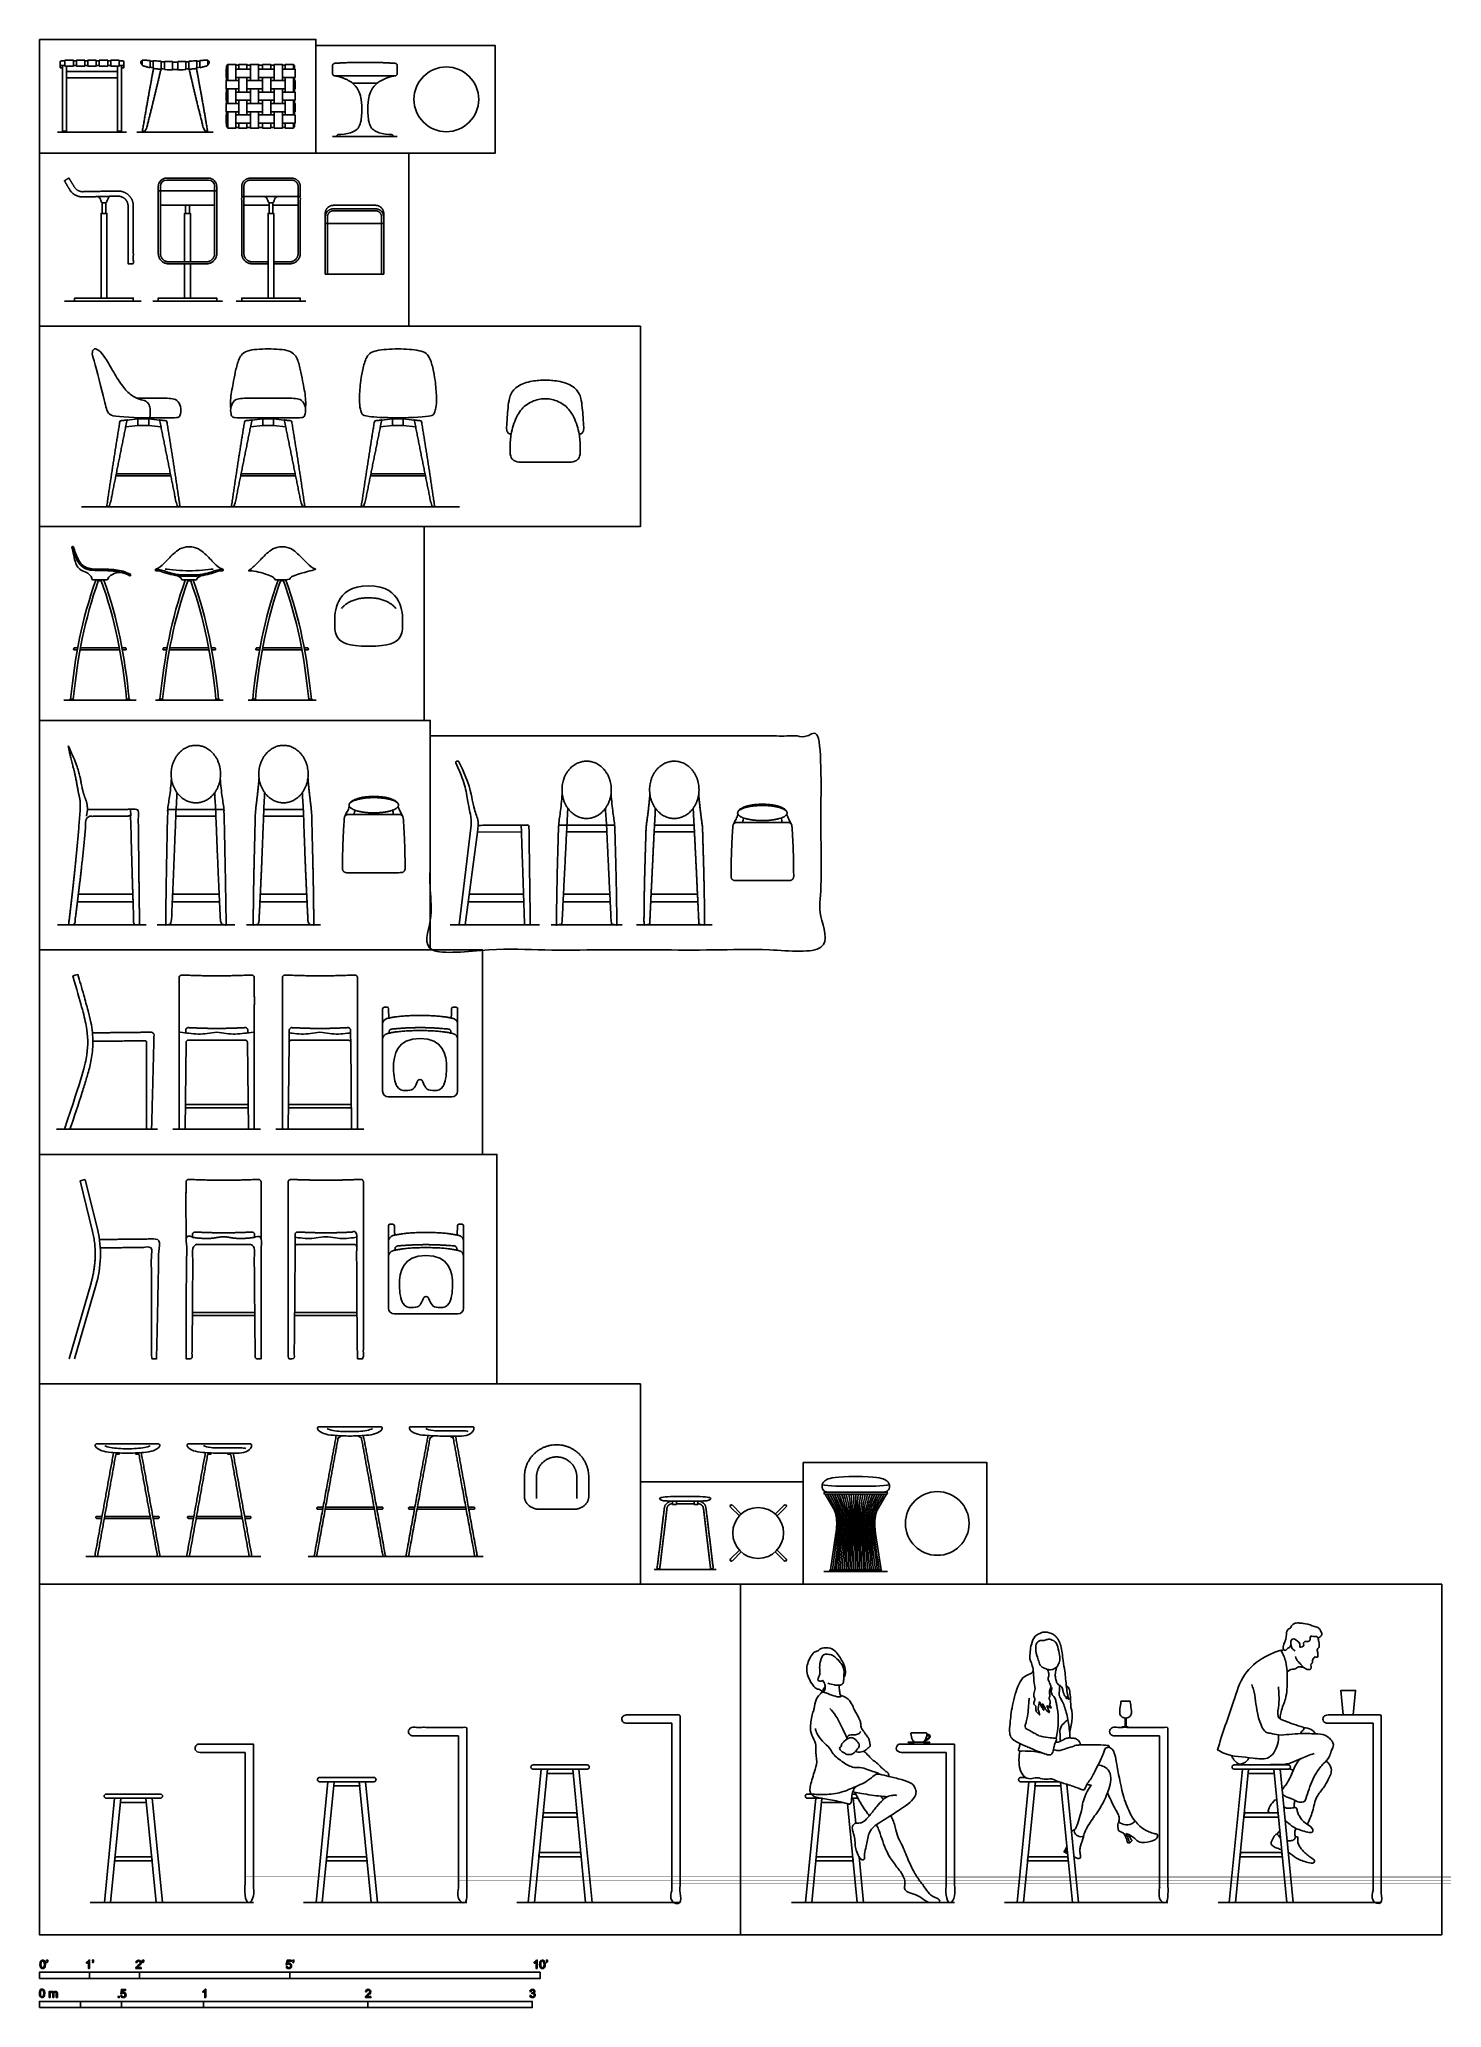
# Model space of a CAD drawing. Header units: millimetres. Extents: x 0 to 8.6, y -0.3 to 11.7.
import ezdxf

# ---------------------------------------------------------------- set-up
doc = ezdxf.new("R2010")
doc.units = ezdxf.units.MM
for name, color, linetype, true_color in [('AG-DETAIL', 7, 'Continuous', 0x66ffff), ('AG-DETAIL-DIAGRAM', 7, 'Continuous', 0xccff66), ('AG-DETAILS', 7, 'Continuous', 0x66ffff), ('AG-DIAGRAM', 7, 'Continuous', 0xfecc66), ('AG-FURNITURE', 7, 'Continuous', 0x66ccff), ('AG-PEOPLE', 7, 'Continuous', 0xfc6666), ('N-SYMB', 7, 'Continuous', 0x800040), ('X-VPRT', 6, 'Continuous', 0xff00ff)]:
    doc.layers.add(name, color=color, linetype=linetype, true_color=true_color)

msp = doc.modelspace()

# ---------------------------------------------------------------- linework, layer by layer
at = {"layer": 'AG-DETAIL'}
msp.add_rational_spline([(3.316, 2.775), (3.316, 2.846), (3.316, 2.877), (3.316, 2.907), (3.316, 2.978), (3.265, 3.029), (3.193, 3.029), (3.121, 3.029), (3.071, 2.978), (3.071, 2.907), (3.071, 2.877), (3.071, 2.846), (3.071, 2.775)], [1, 1, 1, 1, 0.804737854124, 0.804737854124, 1, 0.804737854124, 0.804737854124, 1, 1, 1, 1], degree=3, knots=[3.500144, 3.500144, 3.500144, 3.500144, 3.735529, 3.735529, 3.735529, 4.537834, 4.537834, 4.537834, 5.34014, 5.34014, 5.34014, 5.575525, 5.575525, 5.575525, 5.575525], dxfattribs=at)
at = {"layer": 'AG-DETAIL-DIAGRAM'}
for points, knots in [([(2.362, 5.576), (2.501, 5.576), (2.537, 5.434), (2.509, 5.265), (2.448, 5.257), (2.4, 5.262), (2.384, 5.303), (2.373, 5.327), (2.362, 5.327), (2.351, 5.327), (2.341, 5.303), (2.324, 5.262), (2.276, 5.257), (2.215, 5.265), (2.187, 5.434), (2.224, 5.576), (2.362, 5.576)], [0, 0, 0, 0, 0.618049, 0.927073, 1.236098, 1.545122, 1.854147, 2.163171, 2.163171, 2.163171, 2.472195, 2.78122, 3.090244, 3.399269, 3.708293, 4.326342, 4.326342, 4.326342, 4.326342]), ([(2.398, 4.255), (2.537, 4.255), (2.574, 4.113), (2.545, 3.944), (2.484, 3.936), (2.437, 3.941), (2.42, 3.983), (2.409, 4.006), (2.398, 4.006), (2.387, 4.006), (2.377, 3.983), (2.36, 3.941), (2.312, 3.936), (2.251, 3.944), (2.223, 4.113), (2.26, 4.255), (2.398, 4.255)], [0, 0, 0, 0, 0.618049, 0.927073, 1.236098, 1.545122, 1.854147, 2.163171, 2.163171, 2.163171, 2.472195, 2.78122, 3.090244, 3.399269, 3.708293, 4.326342, 4.326342, 4.326342, 4.326342]), ([(1.935, 3.183), (1.918, 3.183), (1.868, 3.183), (1.813, 3.192), (1.796, 3.201)], [1.122029, 1.122029, 1.122029, 1.122029, 1.527162, 2.178432, 2.178432, 2.178432, 2.178432]), ([(2.073, 3.201), (2.056, 3.192), (2.001, 3.183), (1.951, 3.183), (1.935, 3.183)], [0.065627, 0.065627, 0.065627, 0.065627, 0.716897, 1.122029, 1.122029, 1.122029, 1.122029]), ([(2.398, 3.202), (2.408, 3.197), (2.429, 3.188), (2.477, 3.188), (2.493, 3.188), (2.508, 3.188), (2.622, 3.188), (2.636, 3.188), (2.647, 3.187), (2.655, 3.184)], [-2.132085, -2.132085, -2.132085, -2.132085, -1.527162, -1.122029, -1.122029, -0.072945, -0.072945, -0.072945, 0.037186, 0.037186, 0.037186, 0.037186]), ([(0.581, 3.079), (0.565, 3.079), (0.515, 3.079), (0.46, 3.088), (0.443, 3.097)], [1.122029, 1.122029, 1.122029, 1.122029, 1.527162, 2.178432, 2.178432, 2.178432, 2.178432]), ([(0.72, 3.097), (0.703, 3.088), (0.648, 3.079), (0.598, 3.079), (0.581, 3.079)], [0.065627, 0.065627, 0.065627, 0.065627, 0.716897, 1.122029, 1.122029, 1.122029, 1.122029]), ([(1.045, 3.098), (1.054, 3.093), (1.076, 3.084), (1.123, 3.084), (1.139, 3.084), (1.155, 3.084), (1.269, 3.084), (1.282, 3.084), (1.293, 3.083), (1.302, 3.08)], [-2.132085, -2.132085, -2.132085, -2.132085, -1.527162, -1.122029, -1.122029, -0.072945, -0.072945, -0.072945, 0.037186, 0.037186, 0.037186, 0.037186])]:
    msp.add_open_spline(points, degree=3, knots=knots, dxfattribs=at)
at = {"layer": 'AG-DETAILS'}
for p, q in [((0.82, 10.812), (1.074, 10.812)), ((1.074, 10.8), (0.82, 10.8)), ((0.769, 10.736), (0.769, 10.762)), ((0.782, 10.762), (0.782, 10.736)), ((1.112, 10.736), (1.112, 10.762)), ((1.125, 10.762), (1.125, 10.736))]:
    msp.add_line(p, q, dxfattribs=at)
for points in [[(1.29, 10.648), (1.443, 10.648)], [(1.466, 10.648), (1.62, 10.648)]]:
    msp.add_lwpolyline(points, dxfattribs=at)
for centre, radius, start, end in [((0.82, 10.762), 0.0508, 90, 180), ((0.82, 10.762), 0.0381, 90, 180), ((1.074, 10.762), 0.0508, 0, 90), ((1.074, 10.762), 0.0381, 0, 90)]:
    msp.add_arc(centre, radius, start, end, dxfattribs=at)
for points, weights, knots in [([(1.437, 10.291), (1.389, 10.291), (1.341, 10.291), (1.277, 10.291), (1.277, 10.354), (1.277, 10.545), (1.277, 10.7), (1.283, 10.7), (1.29, 10.7), (1.29, 10.545), (1.29, 10.354), (1.29, 10.303), (1.341, 10.303), (1.389, 10.303), (1.437, 10.303)], [1, 1, 1, 0.707106781187, 1, 1, 1, 1, 1, 1, 1, 0.707106781186, 1, 1, 1], [-1.898874, -1.898874, -1.898874, -1.581166, -1.581166, -1.253916, -1.253916, 0, 0, 0.041667, 0.041667, 1.295583, 1.295583, 1.622832, 1.622832, 1.940541, 1.940541, 1.940541]), ([(1.472, 10.303), (1.521, 10.303), (1.569, 10.303), (1.62, 10.303), (1.62, 10.354), (1.62, 10.545), (1.62, 10.7), (1.626, 10.7), (1.633, 10.7), (1.633, 10.545), (1.633, 10.354), (1.633, 10.291), (1.569, 10.291), (1.521, 10.291), (1.472, 10.291)], [1, 1, 1, 0.707106781186, 1, 1, 1, 1, 1, 1, 1, 0.707106781187, 1, 1, 1], [2.055124, 2.055124, 2.055124, 2.372832, 2.372832, 2.700082, 2.700082, 3.953998, 3.953998, 3.995665, 3.995665, 5.249581, 5.249581, 5.576831, 5.576831, 5.894539, 5.894539, 5.894539])]:
    msp.add_rational_spline(points, weights, degree=2, knots=knots, dxfattribs=at)
at = {"layer": 'AG-DIAGRAM'}
for p, q in [((0.198, 10.063), (0.664, 10.063)), ((0.301, 8.812), (2.602, 8.812)), ((0.327, 2.423), (1.394, 2.423)), ((1.681, 2.423), (2.747, 2.423)), ((1.348, 0.316), (0.354, 0.316)), ((2.647, 0.316), (1.653, 0.316)), ((3.945, 0.316), (2.951, 0.316)), ((5.615, 0.316), (4.622, 0.316)), ((6.914, 0.316), (5.92, 0.316)), ((8.212, 0.316), (7.219, 0.316))]:
    msp.add_line(p, q, dxfattribs=at)
for points in [[(0.156, 11.092), (0.575, 11.092)], [(0.639, 11.092), (1.103, 11.092)], [(1.83, 11.066), (2.223, 11.066)], [(0.735, 10.063), (1.159, 10.063)], [(1.243, 10.063), (1.667, 10.063)], [(0.195, 7.635), (0.634, 7.635)], [(0.751, 7.635), (1.164, 7.635)], [(1.316, 7.635), (1.729, 7.635)], [(0.156, 6.267), (0.696, 6.267)], [(0.762, 6.267), (1.234, 6.267)], [(1.306, 6.267), (1.756, 6.267)], [(2.545, 6.267), (3.09, 6.267)], [(3.16, 6.267), (3.592, 6.267)], [(3.68, 6.267), (4.139, 6.267)], [(0.15, 5.023), (0.764, 5.023)], [(0.858, 5.023), (1.392, 5.023)], [(1.485, 5.023), (2.02, 5.023)], [(3.786, 2.344), (4.165, 2.344)], [(4.82, 2.332), (5.208, 2.332)]]:
    msp.add_lwpolyline(points, dxfattribs=at)
at = {"layer": 'AG-FURNITURE'}
for p, q in [((1.259, 11.501), (1.241, 11.501)), ((1.33, 11.501), (1.308, 11.501)), ((1.404, 11.501), (1.379, 11.501)), ((1.475, 11.501), (1.453, 11.501)), ((1.542, 11.501), (1.524, 11.501)), ((1.185, 11.495), (1.185, 11.476)), ((1.185, 11.425), (1.185, 11.406)), ((1.259, 11.336), (1.259, 11.425)), ((1.308, 11.425), (1.308, 11.336)), ((1.404, 11.425), (1.404, 11.336)), ((1.453, 11.336), (1.453, 11.425)), ((1.542, 11.425), (1.542, 11.336)), ((1.591, 11.336), (1.591, 11.425)), ((1.598, 11.476), (1.598, 11.495)), ((1.598, 11.406), (1.598, 11.425)), ((1.185, 11.355), (1.185, 11.336)), ((1.185, 11.286), (1.185, 11.267)), ((1.192, 11.267), (1.192, 11.355)), ((1.241, 11.355), (1.241, 11.267)), ((1.259, 11.197), (1.259, 11.286)), ((1.308, 11.286), (1.308, 11.197)), ((1.33, 11.355), (1.33, 11.267)), ((1.379, 11.267), (1.379, 11.355)), ((1.404, 11.286), (1.404, 11.197)), ((1.453, 11.197), (1.453, 11.286)), ((1.475, 11.355), (1.475, 11.267)), ((1.524, 11.267), (1.524, 11.355)), ((1.542, 11.286), (1.542, 11.197)), ((1.591, 11.197), (1.591, 11.286)), ((1.598, 11.336), (1.598, 11.355)), ((1.598, 11.267), (1.598, 11.286)), ((1.185, 11.216), (1.185, 11.197)), ((1.185, 11.146), (1.185, 11.127)), ((1.598, 11.197), (1.598, 11.216)), ((1.598, 11.127), (1.598, 11.146)), ((1.241, 11.12), (1.259, 11.12)), ((1.308, 11.12), (1.33, 11.12)), ((1.379, 11.12), (1.404, 11.12)), ((1.453, 11.12), (1.475, 11.12)), ((1.524, 11.12), (1.542, 11.12)), ((1.125, 10.736), (0.769, 10.736)), ((1.633, 10.7), (1.277, 10.7)), ((0.332, 6.928), (0.338, 6.969)), ((0.601, 6.929), (0.6, 6.971)), ((0.938, 5.553), (0.933, 5.023)), ((1.125, 5.566), (0.951, 5.566)), ((1.298, 5.566), (1.125, 5.566)), ((1.317, 5.023), (1.312, 5.553)), ((1.566, 5.553), (1.56, 5.023)), ((1.753, 5.566), (1.579, 5.566)), ((1.926, 5.566), (1.753, 5.566)), ((1.945, 5.023), (1.94, 5.553)), ((0.933, 5.023), (0.896, 5.023)), ((1.353, 5.023), (1.317, 5.023)), ((1.56, 5.023), (1.524, 5.023)), ((1.981, 5.023), (1.945, 5.023)), ((0.294, 4.71), (0.324, 4.717)), ((0.324, 4.717), (0.4, 4.408)), ((0.389, 4.072), (0.26, 3.626)), ((5.014, 2.802), (5.014, 2.342)), ((4.263, 2.735), (4.317, 2.681)), ((4.578, 2.735), (4.524, 2.681)), ((4.263, 2.397), (4.317, 2.451)), ((4.578, 2.397), (4.524, 2.451)), ((4.991, 0.976), (5.014, 0.976)), ((5.028, 0.951), (4.989, 0.951))]:
    msp.add_line(p, q, dxfattribs=at)
for points in [[(0.186, 11.484), (0.172, 11.484), (0.172, 11.518)], [(0.252, 11.526), (0.271, 11.526)], [(0.321, 11.526), (0.34, 11.526)], [(0.391, 11.526), (0.41, 11.526)], [(0.461, 11.526), (0.48, 11.526)], [(0.56, 11.518), (0.56, 11.484), (0.546, 11.484)], [(0.671, 11.53), (0.671, 11.499)], [(0.72, 11.484), (0.72, 11.528)], [(0.738, 11.527), (0.738, 11.481)], [(0.787, 11.474), (0.787, 11.524)], [(0.806, 11.523), (0.806, 11.473)], [(0.855, 11.471), (0.855, 11.522)], [(0.887, 11.471), (0.887, 11.522)], [(0.936, 11.523), (0.936, 11.473)], [(0.954, 11.474), (0.954, 11.524)], [(1.003, 11.527), (1.003, 11.481)], [(1.021, 11.484), (1.021, 11.528)], [(1.07, 11.53), (1.07, 11.499)], [(1.192, 11.406), (1.192, 11.505), (1.241, 11.505), (1.241, 11.406)], [(1.259, 11.476), (1.259, 11.505), (1.308, 11.505), (1.308, 11.476)], [(1.379, 11.406), (1.379, 11.505), (1.33, 11.505), (1.33, 11.406)], [(1.453, 11.476), (1.453, 11.505), (1.404, 11.505), (1.404, 11.476)], [(1.524, 11.406), (1.524, 11.505), (1.475, 11.505), (1.475, 11.406)], [(1.591, 11.476), (1.591, 11.505), (1.542, 11.505), (1.542, 11.476)], [(0.201, 11.498), (0.186, 11.498), (0.186, 11.098), (0.211, 11.098), (0.211, 11.494)], [(0.271, 11.498), (0.252, 11.498)], [(0.34, 11.498), (0.321, 11.498)], [(0.41, 11.498), (0.391, 11.498)], [(0.48, 11.498), (0.461, 11.498)], [(0.531, 11.498), (0.546, 11.498), (0.546, 11.098), (0.52, 11.098), (0.52, 11.494)], [(1.192, 11.476), (1.182, 11.476), (1.182, 11.425), (1.192, 11.425)], [(1.259, 11.406), (1.182, 11.406), (1.182, 11.355), (1.259, 11.355)], [(1.33, 11.476), (1.241, 11.476)], [(1.241, 11.425), (1.33, 11.425)], [(1.404, 11.406), (1.308, 11.406)], [(1.475, 11.476), (1.379, 11.476)], [(1.379, 11.425), (1.475, 11.425)], [(1.542, 11.406), (1.453, 11.406)], [(1.524, 11.425), (1.601, 11.425), (1.601, 11.476), (1.524, 11.476)], [(1.591, 11.355), (1.601, 11.355), (1.601, 11.406), (1.591, 11.406)], [(1.192, 11.336), (1.182, 11.336), (1.182, 11.286), (1.192, 11.286)], [(1.259, 11.216), (1.182, 11.216), (1.182, 11.267), (1.259, 11.267)], [(1.33, 11.336), (1.241, 11.336)], [(1.241, 11.286), (1.33, 11.286)], [(1.308, 11.355), (1.404, 11.355)], [(1.308, 11.267), (1.404, 11.267)], [(1.475, 11.336), (1.379, 11.336)], [(1.379, 11.286), (1.475, 11.286)], [(1.453, 11.355), (1.542, 11.355)], [(1.453, 11.267), (1.542, 11.267)], [(1.524, 11.286), (1.601, 11.286), (1.601, 11.336), (1.524, 11.336)], [(1.591, 11.267), (1.601, 11.267), (1.601, 11.216), (1.591, 11.216)], [(1.192, 11.146), (1.182, 11.146), (1.182, 11.197), (1.192, 11.197)], [(1.241, 11.216), (1.241, 11.117), (1.192, 11.117), (1.192, 11.216)], [(1.241, 11.197), (1.33, 11.197)], [(1.33, 11.146), (1.241, 11.146)], [(1.308, 11.146), (1.308, 11.117), (1.259, 11.117), (1.259, 11.146)], [(1.404, 11.216), (1.308, 11.216)], [(1.33, 11.216), (1.33, 11.117), (1.379, 11.117), (1.379, 11.216)], [(1.379, 11.197), (1.475, 11.197)], [(1.475, 11.146), (1.379, 11.146)], [(1.404, 11.146), (1.404, 11.117), (1.453, 11.117), (1.453, 11.146)], [(1.542, 11.216), (1.453, 11.216)], [(1.475, 11.216), (1.475, 11.117), (1.524, 11.117), (1.524, 11.216)], [(1.524, 11.197), (1.601, 11.197), (1.601, 11.146), (1.524, 11.146)], [(1.542, 11.146), (1.542, 11.117), (1.591, 11.117), (1.591, 11.146)], [(0.45, 10.663), (0.45, 10.598), (0.427, 10.598), (0.427, 10.663)], [(1.417, 10.7), (1.493, 10.7)], [(1.466, 10.663), (1.466, 10.598), (1.443, 10.598), (1.443, 10.663)], [(0.782, 10.648), (1.112, 10.648)], [(0.964, 10.303), (0.964, 10.598), (0.929, 10.598), (0.929, 10.303)], [(0.958, 10.648), (0.958, 10.598), (0.935, 10.598), (0.935, 10.648)], [(2.141, 10.536), (1.785, 10.536)], [(1.785, 10.535), (1.785, 10.228)], [(1.785, 10.228), (1.798, 10.228), (1.798, 10.535)], [(2.128, 10.535), (2.128, 10.228)], [(2.128, 10.228), (2.141, 10.228), (2.141, 10.535)], [(0.929, 10.291), (0.929, 10.082), (0.964, 10.082), (0.964, 10.291)], [(1.798, 10.228), (2.128, 10.228)], [(0.579, 9.34), (0.645, 9.348), (0.678, 9.348)], [(0.711, 9.354), (0.711, 9.348), (0.645, 9.348), (0.645, 9.354)], [(0.645, 9.348), (0.645, 9.307)], [(0.777, 9.34), (0.711, 9.348), (0.678, 9.348)], [(0.711, 9.348), (0.711, 9.307)], [(1.339, 9.34), (1.405, 9.348), (1.438, 9.348)], [(1.405, 9.348), (1.405, 9.307)], [(1.536, 9.34), (1.47, 9.348), (1.438, 9.348)], [(1.47, 9.348), (1.47, 9.307)], [(2.129, 9.34), (2.195, 9.348), (2.228, 9.348)], [(2.26, 9.354), (2.26, 9.348), (2.195, 9.348), (2.195, 9.354)], [(2.195, 9.348), (2.195, 9.307)], [(2.327, 9.34), (2.26, 9.348), (2.228, 9.348)], [(2.26, 9.348), (2.26, 9.307)], [(0.579, 9.34), (0.542, 9.336)], [(0.571, 9.299), (0.645, 9.307), (0.678, 9.307)], [(0.785, 9.299), (0.711, 9.307), (0.678, 9.307)], [(0.777, 9.34), (0.814, 9.336)], [(1.339, 9.34), (1.301, 9.336)], [(1.33, 9.299), (1.405, 9.307), (1.438, 9.307)], [(1.545, 9.299), (1.47, 9.307), (1.438, 9.307)], [(1.536, 9.34), (1.574, 9.336)], [(2.129, 9.34), (2.091, 9.336)], [(2.12, 9.299), (2.195, 9.307), (2.228, 9.307)], [(2.335, 9.299), (2.26, 9.307), (2.228, 9.307)], [(2.327, 9.34), (2.364, 9.336)], [(0.845, 9.001), (0.511, 9.001)], [(0.514, 9.013), (0.843, 9.013)], [(1.605, 9.001), (1.27, 9.001)], [(1.273, 9.013), (1.602, 9.013)], [(2.395, 9.001), (2.061, 9.001)], [(2.063, 9.013), (2.392, 9.013)], [(3.123, 9.083), (2.975, 9.083)], [(3.271, 9.083), (3.123, 9.083)], [(0.405, 8.362), (0.422, 8.362)], [(0.949, 8.362), (0.966, 8.362)], [(1.514, 8.362), (1.531, 8.362)], [(0.292, 7.941), (0.414, 7.941), (0.534, 7.941)], [(0.532, 7.953), (0.414, 7.953), (0.295, 7.953)], [(0.836, 7.941), (0.957, 7.941), (1.078, 7.941)], [(1.076, 7.953), (0.957, 7.953), (0.839, 7.953)], [(1.402, 7.941), (1.523, 7.941), (1.643, 7.941)], [(1.641, 7.953), (1.523, 7.953), (1.404, 7.953)], [(1.118, 6.97), (0.998, 6.97), (0.877, 6.97)], [(1.652, 6.97), (1.531, 6.97), (1.411, 6.97)], [(1.12, 6.928), (0.998, 6.928), (0.875, 6.928)], [(1.654, 6.928), (1.531, 6.928), (1.409, 6.928)], [(2.673, 6.874), (2.601, 6.267)], [(2.637, 6.267), (2.711, 6.832), (2.979, 6.833)], [(2.711, 6.832), (2.716, 6.873)], [(2.979, 6.833), (2.978, 6.875)], [(3.499, 6.833), (3.376, 6.833), (3.254, 6.833)], [(3.497, 6.875), (3.376, 6.875), (3.256, 6.875)], [(4.032, 6.833), (3.909, 6.833), (3.787, 6.833)], [(4.03, 6.875), (3.909, 6.875), (3.789, 6.875)], [(0.277, 6.408), (0.615, 6.408)], [(0.614, 6.455), (0.283, 6.455)], [(0.854, 6.408), (0.998, 6.408), (1.141, 6.408)], [(1.139, 6.455), (0.998, 6.455), (0.856, 6.455)], [(1.388, 6.408), (1.531, 6.408), (1.674, 6.408)], [(1.672, 6.455), (1.531, 6.455), (1.39, 6.455)], [(2.655, 6.408), (2.994, 6.408)], [(2.992, 6.455), (2.661, 6.455)], [(3.233, 6.408), (3.376, 6.408), (3.519, 6.408)], [(3.517, 6.455), (3.376, 6.455), (3.235, 6.455)], [(3.766, 6.408), (3.909, 6.408), (4.053, 6.408)], [(4.051, 6.455), (3.909, 6.455), (3.768, 6.455)], [(2.601, 6.267), (2.637, 6.267)], [(1.315, 5.173), (0.934, 5.173)], [(0.934, 5.154), (1.316, 5.154)], [(1.943, 5.173), (1.562, 5.173)], [(1.562, 5.154), (1.943, 5.154)], [(0.728, 5.023), (0.698, 5.023)], [(0.369, 4.4), (0.294, 4.71)], [(0.227, 3.626), (0.358, 4.081)], [(1.356, 3.909), (0.977, 3.909)], [(0.977, 3.89), (1.356, 3.89)], [(1.978, 3.909), (1.599, 3.909)], [(1.599, 3.89), (1.978, 3.89)], [(1.935, 3.213), (1.75, 3.213)], [(2.119, 3.213), (1.935, 3.213)], [(0.581, 3.109), (0.397, 3.109)], [(0.766, 3.109), (0.581, 3.109)], [(2.997, 2.907), (2.997, 2.789)], [(3.389, 2.789), (3.389, 2.907)], [(3.922, 2.76), (3.922, 2.74), (3.899, 2.74), (3.899, 2.76)], [(4.053, 2.76), (4.053, 2.74), (4.03, 2.74), (4.03, 2.76)], [(4.878, 2.715), (4.827, 2.802)], [(5.15, 2.715), (5.201, 2.802)], [(0.427, 2.667), (0.395, 2.667)], [(0.395, 2.655), (0.424, 2.655)], [(0.722, 2.655), (0.581, 2.655), (0.441, 2.655)], [(0.443, 2.667), (0.581, 2.667), (0.72, 2.667)], [(0.736, 2.667), (0.768, 2.667)], [(0.768, 2.655), (0.738, 2.655)], [(0.986, 2.667), (0.954, 2.667)], [(0.954, 2.655), (0.983, 2.655)], [(1.281, 2.655), (1.14, 2.655), (0.999, 2.655)], [(1.002, 2.667), (1.14, 2.667), (1.278, 2.667)], [(1.295, 2.667), (1.326, 2.667)], [(1.326, 2.655), (1.297, 2.655)], [(1.772, 2.723), (1.74, 2.723)], [(1.74, 2.71), (1.769, 2.71)], [(2.084, 2.71), (1.935, 2.71), (1.785, 2.71)], [(1.787, 2.723), (1.935, 2.723), (2.082, 2.723)], [(2.098, 2.723), (2.13, 2.723)], [(2.13, 2.71), (2.1, 2.71)], [(2.33, 2.723), (2.299, 2.723)], [(2.299, 2.71), (2.328, 2.71)], [(2.643, 2.71), (2.493, 2.71), (2.344, 2.71)], [(2.346, 2.723), (2.493, 2.723), (2.641, 2.723)], [(2.657, 2.723), (2.688, 2.723)], [(2.688, 2.71), (2.659, 2.71)], [(3.09, 2.71), (3.297, 2.71)], [(4.03, 2.744), (3.976, 2.744), (3.922, 2.744)], [(4.306, 2.67), (4.251, 2.724)], [(4.535, 2.67), (4.589, 2.724)], [(4.86, 2.342), (4.893, 2.563)], [(5.168, 2.342), (5.135, 2.563)], [(4.306, 2.462), (4.251, 2.408)], [(4.535, 2.462), (4.589, 2.408)], [(3.805, 2.348), (3.821, 2.348)], [(4.131, 2.348), (4.147, 2.348)], [(6.248, 1.052), (6.183, 1.052), (6.107, 1.052), (6.104, 1.027), (6.183, 1.027), (6.262, 1.027), (6.26, 1.048)], [(6.299, 1.036), (6.37, 0.316), (6.332, 0.316), (6.26, 1.048)], [(4.809, 0.951), (4.808, 0.951), (4.806, 0.925), (4.885, 0.925), (4.936, 0.925)], [(5.034, 0.594), (5.061, 0.316), (5.023, 0.316), (4.964, 0.918)], [(4.989, 0.951), (4.999, 0.951), (5.014, 0.799)]]:
    msp.add_lwpolyline(points, dxfattribs=at)
for points in [[(0.201, 11.53), (0.252, 11.53), (0.252, 11.494), (0.201, 11.494)], [(0.271, 11.53), (0.321, 11.53), (0.321, 11.494), (0.271, 11.494)], [(0.391, 11.53), (0.34, 11.53), (0.34, 11.494), (0.391, 11.494)], [(0.461, 11.53), (0.41, 11.53), (0.41, 11.494), (0.461, 11.494)], [(0.531, 11.53), (0.48, 11.53), (0.48, 11.494), (0.531, 11.494)], [(0.211, 11.423), (0.52, 11.423), (0.52, 11.461), (0.211, 11.461)], [(0.191, 11.098), (0.206, 11.098), (0.206, 11.092), (0.191, 11.092)], [(0.541, 11.098), (0.526, 11.098), (0.526, 11.092), (0.541, 11.092)], [(0.688, 11.098), (0.673, 11.098), (0.673, 11.092), (0.688, 11.092)], [(1.054, 11.098), (1.069, 11.098), (1.069, 11.092), (1.054, 11.092)], [(0.421, 10.082), (0.456, 10.082), (0.456, 10.598), (0.421, 10.598)], [(1.437, 10.303), (1.437, 10.082), (1.472, 10.082), (1.472, 10.303), (1.472, 10.598), (1.437, 10.598)], [(0.26, 10.063), (0.617, 10.063), (0.617, 10.082), (0.26, 10.082)], [(0.769, 10.063), (1.125, 10.063), (1.125, 10.082), (0.769, 10.082)], [(1.277, 10.063), (1.633, 10.063), (1.633, 10.082), (1.277, 10.082)], [(1.405, 9.348), (1.405, 9.354), (1.47, 9.354), (1.47, 9.348)], [(0.231, 7.635), (0.253, 7.635), (0.253, 7.641), (0.231, 7.641)], [(0.596, 7.635), (0.574, 7.635), (0.574, 7.641), (0.596, 7.641)], [(0.775, 7.635), (0.797, 7.635), (0.797, 7.641), (0.775, 7.641)], [(1.14, 7.635), (1.117, 7.635), (1.117, 7.641), (1.14, 7.641)], [(1.34, 7.635), (1.362, 7.635), (1.362, 7.641), (1.34, 7.641)], [(1.705, 7.635), (1.683, 7.635), (1.683, 7.641), (1.705, 7.641)], [(3.138, 1.129), (3.1, 1.129), (3.02, 0.316), (3.059, 0.316)], [(3.214, 1.129), (3.138, 1.129), (3.135, 1.103), (3.214, 1.103), (3.293, 1.103), (3.291, 1.129)], [(3.291, 1.129), (3.329, 1.129), (3.409, 0.316), (3.37, 0.316)], [(7.405, 1.129), (7.367, 1.129), (7.287, 0.316), (7.326, 0.316)], [(7.482, 1.129), (7.405, 1.129), (7.403, 1.103), (7.482, 1.103), (7.561, 1.103), (7.558, 1.129)], [(7.558, 1.129), (7.596, 1.129), (7.676, 0.316), (7.638, 0.316)], [(1.839, 1.052), (1.801, 1.052), (1.729, 0.316), (1.767, 0.316)], [(1.916, 1.052), (1.839, 1.052), (1.837, 1.027), (1.916, 1.027), (1.995, 1.027), (1.992, 1.052)], [(1.992, 1.052), (2.031, 1.052), (2.103, 0.316), (2.064, 0.316)], [(6.107, 1.052), (6.068, 1.052), (5.996, 0.316), (6.035, 0.316)], [(0.541, 0.951), (0.503, 0.951), (0.441, 0.316), (0.479, 0.316)], [(0.617, 0.951), (0.541, 0.951), (0.538, 0.925), (0.617, 0.925), (0.696, 0.925), (0.694, 0.951)], [(0.694, 0.951), (0.732, 0.951), (0.794, 0.316), (0.756, 0.316)], [(3.214, 0.862), (3.317, 0.862), (3.319, 0.837), (3.214, 0.837), (3.109, 0.837), (3.112, 0.862)], [(4.808, 0.951), (4.77, 0.951), (4.708, 0.316), (4.746, 0.316)], [(7.482, 0.862), (7.584, 0.862), (7.587, 0.837), (7.482, 0.837), (7.377, 0.837), (7.379, 0.862)], [(3.214, 0.621), (3.088, 0.621), (3.086, 0.595), (3.214, 0.595), (3.343, 0.595), (3.341, 0.621)], [(7.482, 0.621), (7.355, 0.621), (7.353, 0.595), (7.482, 0.595), (7.61, 0.595), (7.608, 0.621)], [(0.617, 0.595), (0.506, 0.595), (0.504, 0.57), (0.617, 0.57), (0.731, 0.57), (0.729, 0.595)], [(1.921, 0.595), (1.795, 0.595), (1.792, 0.57), (1.921, 0.57), (2.04, 0.57), (2.037, 0.595)], [(4.885, 0.595), (4.773, 0.595), (4.771, 0.57), (4.885, 0.57), (4.998, 0.57), (4.996, 0.595)], [(6.188, 0.595), (6.062, 0.595), (6.059, 0.57), (6.188, 0.57), (6.307, 0.57), (6.304, 0.595)]]:
    msp.add_lwpolyline(points, close=True, dxfattribs=at)
for centre, radius in [((2.522, 11.292), 0.197), ((5.51, 2.624), 0.194), ((4.42, 2.566), 0.155)]:
    msp.add_circle(centre, radius, dxfattribs=at)
for centre, radius, start, end in [((0.18, 11.518), 0.00763, 90, 180), ((0.18, 11.505), 0.00763, 180, 270), ((0.552, 11.518), 0.00763, 0, 90), ((0.552, 11.505), 0.00763, 270, 360), ((1.192, 11.495), 0.00673, 90, 180), ((1.591, 11.495), 0.00673, 0, 90), ((1.842, 11.499), 0.012, 95.0886, 180), ((2.211, 11.499), 0.012, 0, 84.9114), ((1.842, 11.447), 0.012, 180, 270), ((1.96, 11.387), 0.00314, 90, 227.919), ((2.093, 11.387), 0.00314, 312.081, 90), ((2.211, 11.447), 0.012, 270, 360), ((1.192, 11.127), 0.00673, 180, 270), ((1.591, 11.127), 0.00673, 270, 360), ((0.245, 8.567), 0.00187, 108.5723, 198.6446), ((0.25, 8.569), 0.00187, 18.643, 108.5723), ((0.597, 8.393), 0.00187, 237.3087, 326.62), ((0.6, 8.397), 0.00187, 326.62, 57.2957), ((0.753, 8.43), 0.00187, 89.3098, 180), ((0.753, 8.425), 0.00187, 180, 269.2796), ((1.162, 8.43), 0.00187, 0, 90.6902), ((1.162, 8.425), 0.00187, 270.7204, 360), ((0.371, 8.372), 0.00502, 193.9436, 270), ((0.455, 8.372), 0.00502, 270, 337.2059), ((0.916, 8.372), 0.00502, 192.0649, 270), ((0.999, 8.372), 0.00502, 270, 347.9351), ((2.587, 7.257), 0.00717, 90, 203.4288), ((2.593, 7.257), 0.00717, 25.8525, 90), ((3.014, 6.864), 0.0113, 0.7481, 90.429), ((2.143, 5.757), 0.00903, 90, 180), ((2.161, 5.757), 0.00903, 1.8948, 90), ((2.563, 5.757), 0.00903, 90, 178.1052), ((2.582, 5.757), 0.00903, 0, 90), ((2.169, 5.663), 0.035, 104.7692, 180), ((2.556, 5.663), 0.035, 360, 75.2308), ((0.69, 5.555), 0.00747, 360, 90.6113), ((0.726, 5.597), 0.0169, 358.4744, 90.6113), ((0.901, 5.609), 0.00479, 88.4851, 180), ((0.951, 5.553), 0.0132, 90, 179.4353), ((1.298, 5.553), 0.0132, 0.5647, 90), ((1.348, 5.609), 0.00479, 360, 91.5149), ((1.579, 5.553), 0.0132, 90, 179.4353), ((1.926, 5.553), 0.0132, 0.5647, 90), ((2.169, 5.571), 0.035, 104.7692, 180), ((2.556, 5.571), 0.035, 360, 75.2308), ((2.169, 5.347), 0.035, 180, 180.0023), ((2.556, 5.347), 0.035, 359.9977, 0), ((2.169, 5.255), 0.035, 180, 270), ((2.556, 5.255), 0.035, 270, 0), ((2.179, 4.436), 0.00903, 90, 180), ((2.197, 4.436), 0.00903, 1.8948, 90), ((2.599, 4.436), 0.00903, 90, 178.1052), ((2.618, 4.436), 0.00903, 0, 90), ((2.205, 4.342), 0.035, 104.7692, 180), ((2.592, 4.342), 0.035, 360, 75.2308), ((2.205, 4.25), 0.035, 104.7692, 180), ((2.592, 4.25), 0.035, 360, 75.2308), ((2.205, 4.026), 0.035, 180, 180.0023), ((2.592, 4.026), 0.035, 359.9977, 0), ((2.205, 3.934), 0.035, 180, 270), ((2.592, 3.934), 0.035, 270, 0), ((0.501, 3.05), 0.00507, 116.8407, 169.7567), ((0.515, 3.04), 0.00507, 89.8971, 169.7567), ((0.527, 3.05), 0.00507, 270, 359.4277), ((0.527, 3.05), 0.00507, 0, 34.0146), ((0.636, 3.05), 0.00507, 145.9854, 180), ((0.636, 3.05), 0.00507, 180.5723, 270), ((0.647, 3.04), 0.00507, 10.2433, 90.1029), ((0.661, 3.05), 0.00507, 10.2433, 63.1593), ((1.06, 3.05), 0.00507, 116.8407, 169.7567), ((1.074, 3.04), 0.00507, 89.8971, 169.7567), ((1.085, 3.05), 0.00507, 270, 359.4277), ((1.085, 3.05), 0.00507, 0, 34.0146), ((1.195, 3.05), 0.00507, 159.7832, 180), ((1.195, 3.05), 0.00507, 180.5723, 270), ((1.206, 3.04), 0.00507, 10.2433, 90.1029), ((1.22, 3.05), 0.00507, 10.2433, 20.3748), ((4.827, 2.808), 0.00635, 90, 180), ((4.827, 2.808), 0.00635, 180, 270), ((5.201, 2.808), 0.00635, 0, 90), ((5.201, 2.808), 0.00635, 270, 0), ((4.257, 2.73), 0.00794, 45, 225), ((4.584, 2.73), 0.00794, 315, 135), ((4.257, 2.403), 0.00794, 135, 315), ((4.584, 2.403), 0.00794, 225, 45), ((4.86, 2.337), 0.00476, 90, 180), ((4.86, 2.337), 0.00476, 180, 270), ((5.168, 2.337), 0.00476, 0, 90), ((5.168, 2.337), 0.00476, 270, 0), ((0.452, 0.964), 0.0127, 90, 180), ((0.452, 0.964), 0.0127, 180, 270), ((0.782, 0.964), 0.0127, 0, 90), ((0.782, 0.964), 0.0127, 270, 0), ((4.719, 0.964), 0.0127, 90, 180), ((4.719, 0.964), 0.0127, 180, 270)]:
    msp.add_arc(centre, radius, start, end, dxfattribs=at)
for points, degree in [([(0.172, 11.505), (0.172, 11.512), (0.172, 11.518)], 2), ([(0.18, 11.526), (0.19, 11.526), (0.201, 11.526)], 2), ([(0.531, 11.526), (0.541, 11.526), (0.552, 11.526)], 2), ([(0.56, 11.518), (0.56, 11.512), (0.56, 11.505)], 2), ([(0.72, 11.525), (0.726, 11.525), (0.732, 11.524), (0.738, 11.524)], 3), ([(0.787, 11.521), (0.793, 11.52), (0.799, 11.52), (0.806, 11.52)], 3), ([(0.855, 11.522), (0.839, 11.522), (0.822, 11.522), (0.806, 11.523)], 3), ([(0.871, 11.519), (0.865, 11.519), (0.86, 11.519), (0.855, 11.519)], 3), ([(0.887, 11.519), (0.881, 11.519), (0.876, 11.519), (0.871, 11.519)], 3), ([(0.887, 11.522), (0.903, 11.522), (0.919, 11.522), (0.936, 11.523)], 3), ([(0.954, 11.521), (0.948, 11.52), (0.942, 11.52), (0.936, 11.52)], 3), ([(1.021, 11.525), (1.016, 11.525), (1.01, 11.524), (1.003, 11.524)], 3), ([(1.84, 11.511), (1.915, 11.517), (2.026, 11.517)], 2), ([(2.026, 11.517), (2.138, 11.517), (2.212, 11.511)], 2), ([(0.201, 11.498), (0.19, 11.498), (0.18, 11.498)], 2), ([(0.552, 11.498), (0.541, 11.498), (0.531, 11.498)], 2), ([(0.738, 11.484), (0.732, 11.485), (0.726, 11.486), (0.72, 11.488)], 3), ([(0.806, 11.476), (0.799, 11.477), (0.793, 11.477), (0.787, 11.478)], 3), ([(0.855, 11.474), (0.86, 11.474), (0.865, 11.474), (0.871, 11.474)], 3), ([(0.871, 11.474), (0.876, 11.474), (0.881, 11.474), (0.887, 11.474)], 3), ([(0.936, 11.476), (0.942, 11.477), (0.948, 11.477), (0.954, 11.478)], 3), ([(1.003, 11.484), (1.01, 11.485), (1.016, 11.486), (1.021, 11.488)], 3), ([(1.83, 11.447), (1.83, 11.473), (1.83, 11.499)], 2), ([(2.026, 11.435), (1.934, 11.435), (1.842, 11.435)], 2), ([(2.026, 11.39), (2.004, 11.39), (1.982, 11.39), (1.96, 11.39)], 3), ([(2.211, 11.435), (2.119, 11.435), (2.026, 11.435)], 2), ([(2.093, 11.39), (2.071, 11.39), (2.048, 11.39), (2.026, 11.39)], 3), ([(2.223, 11.499), (2.223, 11.473), (2.223, 11.447)], 2), ([(1.862, 11.066), (1.917, 11.066), (1.972, 11.066), (2.026, 11.066)], 3), ([(2.026, 11.066), (2.081, 11.066), (2.136, 11.066), (2.191, 11.066)], 3), ([(0.678, 9.473), (0.67, 9.473), (0.655, 9.473), (0.638, 9.473)], 3), ([(0.711, 9.354), (0.718, 9.354), (0.719, 9.364)], 2), ([(0.542, 9.336), (0.536, 9.335), (0.535, 9.33)], 2), ([(0.814, 9.336), (0.82, 9.335), (0.821, 9.33)], 2), ([(1.301, 9.336), (1.295, 9.335), (1.294, 9.33)], 2), ([(1.574, 9.336), (1.58, 9.335), (1.581, 9.33)], 2), ([(2.091, 9.336), (2.085, 9.335), (2.084, 9.33)], 2), ([(2.364, 9.336), (2.37, 9.335), (2.371, 9.33)], 2), ([(0.249, 8.571), (0.248, 8.57), (0.246, 8.57), (0.244, 8.569)], 3), ([(0.598, 8.392), (0.599, 8.393), (0.6, 8.395), (0.601, 8.396)], 3), ([(0.751, 8.43), (0.751, 8.428), (0.751, 8.427), (0.751, 8.425)], 3), ([(0.811, 8.432), (0.841, 8.432), (0.908, 8.422), (0.957, 8.422)], 3), ([(0.874, 8.394), (0.891, 8.392), (0.908, 8.384), (0.911, 8.371)], 3), ([(0.957, 8.422), (1.006, 8.422), (1.074, 8.432), (1.103, 8.432)], 3), ([(1.003, 8.371), (1.006, 8.384), (1.024, 8.392), (1.041, 8.394)], 3), ([(1.164, 8.425), (1.164, 8.427), (1.164, 8.428), (1.164, 8.43)], 3), ([(0.235, 7.641), (0.263, 7.906), (0.303, 8.125), (0.389, 8.366)], 3), ([(0.406, 8.367), (0.319, 8.122), (0.279, 7.905), (0.251, 7.641)], 3), ([(0.371, 8.367), (0.399, 8.367), (0.427, 8.367), (0.455, 8.367)], 3), ([(0.42, 8.367), (0.508, 8.122), (0.548, 7.905), (0.576, 7.641)], 3), ([(0.592, 7.641), (0.564, 7.906), (0.524, 8.125), (0.437, 8.366)], 3), ([(0.779, 7.641), (0.807, 7.906), (0.847, 8.125), (0.933, 8.366)], 3), ([(0.95, 8.367), (0.863, 8.122), (0.823, 7.905), (0.795, 7.641)], 3), ([(0.964, 8.367), (1.052, 8.122), (1.092, 7.905), (1.12, 7.641)], 3), ([(1.136, 7.641), (1.108, 7.906), (1.067, 8.125), (0.981, 8.366)], 3), ([(1.344, 7.641), (1.372, 7.906), (1.412, 8.125), (1.498, 8.366)], 3), ([(1.515, 8.367), (1.428, 8.122), (1.388, 7.905), (1.36, 7.641)], 3), ([(1.529, 8.367), (1.617, 8.122), (1.657, 7.905), (1.685, 7.641)], 3), ([(1.701, 7.641), (1.673, 7.906), (1.633, 8.125), (1.546, 8.366)], 3), ([(2.049, 8.331), (1.941, 8.331), (1.843, 8.24), (1.843, 8.094), (1.843, 8.013), (1.92, 7.963), (2.049, 7.963)], 3), ([(2.049, 7.963), (2.179, 7.963), (2.256, 8.013), (2.256, 8.094), (2.256, 8.24), (2.157, 8.331), (2.049, 8.331)], 3), ([(1.883, 8.193), (1.94, 8.258), (2.049, 8.258)], 2), ([(2.049, 8.258), (2.159, 8.258), (2.216, 8.193)], 2), ([(2.593, 7.264), (2.591, 7.264), (2.589, 7.264), (2.587, 7.264)], 3), ([(0.849, 7.16), (0.846, 7.116), (0.838, 7.039), (0.828, 6.993), (0.826, 6.961)], 3), ([(0.877, 6.97), (0.879, 7.005), (0.883, 7.046), (0.883, 7.073)], 3), ([(1.118, 6.97), (1.116, 7.005), (1.113, 7.046), (1.113, 7.073)], 3), ([(1.146, 7.16), (1.149, 7.116), (1.157, 7.039), (1.167, 6.993), (1.169, 6.961)], 3), ([(1.932, 6.989), (1.929, 6.977), (1.921, 6.957), (1.911, 6.945), (1.903, 6.924)], 3), ([(1.96, 6.939), (1.962, 6.948), (1.966, 6.959), (1.966, 6.966)], 3), ([(2.201, 6.939), (2.199, 6.948), (2.196, 6.959), (2.196, 6.966)], 3), ([(2.229, 6.989), (2.232, 6.977), (2.24, 6.957), (2.25, 6.945), (2.257, 6.926)], 3), ([(3.227, 7.064), (3.224, 7.021), (3.216, 6.944), (3.207, 6.898), (3.205, 6.866)], 3), ([(3.256, 6.875), (3.257, 6.91), (3.261, 6.951), (3.261, 6.977)], 3), ([(3.497, 6.875), (3.495, 6.91), (3.491, 6.951), (3.491, 6.977)], 3), ([(3.525, 7.064), (3.528, 7.021), (3.536, 6.944), (3.545, 6.898), (3.547, 6.866)], 3), ([(3.014, 6.875), (2.865, 6.874), (2.716, 6.873)], 2), ([(2.979, 6.833), (2.989, 6.55), (2.998, 6.267)], 2), ([(3.033, 6.267), (3.029, 6.566), (3.025, 6.864)], 2), ([(4.297, 6.941), (4.294, 6.93), (4.286, 6.909), (4.277, 6.897), (4.268, 6.876)], 3), ([(4.325, 6.891), (4.327, 6.9), (4.331, 6.911), (4.331, 6.918)], 3), ([(4.566, 6.891), (4.565, 6.9), (4.561, 6.911), (4.561, 6.918)], 3), ([(4.595, 6.941), (4.597, 6.93), (4.606, 6.909), (4.615, 6.897), (4.623, 6.878)], 3), ([(2.998, 6.267), (3.016, 6.267), (3.033, 6.267)], 2), ([(2.134, 5.663), (2.134, 5.71), (2.134, 5.757)], 2), ([(2.143, 5.766), (2.152, 5.766), (2.161, 5.766)], 2), ([(2.17, 5.757), (2.171, 5.728), (2.172, 5.7)], 2), ([(2.554, 5.757), (2.553, 5.728), (2.552, 5.7)], 2), ([(2.582, 5.766), (2.572, 5.766), (2.563, 5.766)], 2), ([(2.591, 5.663), (2.591, 5.71), (2.591, 5.757)], 2), ([(2.134, 5.347), (2.134, 5.505), (2.134, 5.663)], 2), ([(2.16, 5.697), (2.233, 5.716), (2.362, 5.716)], 2), ([(2.362, 5.716), (2.492, 5.716), (2.565, 5.697)], 2), ([(2.591, 5.663), (2.591, 5.505), (2.591, 5.347)], 2), ([(0.368, 5.61), (0.547, 5.612), (0.726, 5.614)], 2), ([(0.69, 5.562), (0.531, 5.56), (0.371, 5.559)], 2), ([(0.698, 5.023), (0.698, 5.289), (0.698, 5.555)], 2), ([(0.743, 5.596), (0.736, 5.31), (0.728, 5.023)], 2), ([(0.896, 5.023), (0.896, 5.218), (0.896, 5.414), (0.896, 5.609)], 3), ([(1.353, 5.609), (1.353, 5.414), (1.353, 5.218), (1.353, 5.023)], 3), ([(1.524, 5.023), (1.524, 5.218), (1.524, 5.414), (1.524, 5.609)], 3), ([(1.981, 5.609), (1.981, 5.414), (1.981, 5.218), (1.981, 5.023)], 3), ([(2.134, 5.255), (2.134, 5.413), (2.134, 5.571)], 2), ([(2.16, 5.605), (2.233, 5.624), (2.362, 5.624)], 2), ([(2.362, 5.624), (2.492, 5.624), (2.565, 5.605)], 2), ([(2.591, 5.571), (2.591, 5.413), (2.591, 5.255)], 2), ([(2.362, 5.22), (2.265, 5.22), (2.169, 5.22)], 2), ([(2.556, 5.22), (2.459, 5.22), (2.362, 5.22)], 2), ([(2.17, 4.342), (2.17, 4.389), (2.17, 4.436)], 2), ([(2.179, 4.445), (2.188, 4.445), (2.197, 4.445)], 2), ([(2.206, 4.436), (2.207, 4.408), (2.208, 4.379)], 2), ([(2.59, 4.436), (2.589, 4.408), (2.588, 4.379)], 2), ([(2.618, 4.445), (2.608, 4.445), (2.599, 4.445)], 2), ([(2.627, 4.342), (2.627, 4.389), (2.627, 4.436)], 2), ([(0.358, 4.081), (0.406, 4.248), (0.369, 4.4)], 2), ([(0.4, 4.408), (0.426, 4.3), (0.422, 4.188), (0.389, 4.072)], 3), ([(2.17, 4.026), (2.17, 4.184), (2.17, 4.342)], 2), ([(2.196, 4.376), (2.269, 4.395), (2.398, 4.395)], 2), ([(2.398, 4.395), (2.528, 4.395), (2.601, 4.376)], 2), ([(2.627, 4.342), (2.627, 4.184), (2.627, 4.026)], 2), ([(2.17, 3.934), (2.17, 4.092), (2.17, 4.25)], 2), ([(2.196, 4.284), (2.269, 4.303), (2.398, 4.303)], 2), ([(2.398, 4.303), (2.528, 4.303), (2.601, 4.284)], 2), ([(2.627, 4.25), (2.627, 4.092), (2.627, 3.934)], 2), ([(2.398, 3.899), (2.301, 3.899), (2.205, 3.899)], 2), ([(2.592, 3.899), (2.495, 3.899), (2.398, 3.899)], 2), ([(0.384, 2.432), (0.44, 2.742), (0.496, 3.051)], 2), ([(0.51, 3.041), (0.455, 2.735), (0.4, 2.43)], 2), ([(0.527, 3.045), (0.521, 3.045), (0.515, 3.045)], 2), ([(0.636, 3.045), (0.642, 3.045), (0.647, 3.045)], 2), ([(0.652, 3.041), (0.707, 2.735), (0.763, 2.43)], 2), ([(0.778, 2.432), (0.722, 2.742), (0.666, 3.051)], 2), ([(0.943, 2.432), (0.999, 2.742), (1.055, 3.051)], 2), ([(1.069, 3.041), (1.014, 2.735), (0.959, 2.43)], 2), ([(1.085, 3.045), (1.08, 3.045), (1.074, 3.045)], 2), ([(1.195, 3.045), (1.2, 3.045), (1.206, 3.045)], 2), ([(1.211, 3.041), (1.266, 2.735), (1.321, 2.43)], 2), ([(1.337, 2.432), (1.281, 2.742), (1.225, 3.051)], 2), ([(3.976, 2.76), (3.868, 2.76), (3.821, 2.762), (3.813, 2.784), (3.87, 2.788), (3.976, 2.788)], 3), ([(3.976, 2.788), (4.081, 2.788), (4.139, 2.784), (4.13, 2.762), (4.084, 2.76), (3.976, 2.76)], 3), ([(5.014, 2.85), (4.928, 2.85), (4.844, 2.85), (4.81, 2.86)], 3), ([(5.201, 2.815), (5.014, 2.815), (4.827, 2.815)], 2), ([(4.827, 2.802), (5.014, 2.802), (5.201, 2.802)], 2), ([(5.218, 2.86), (5.184, 2.85), (5.1, 2.85), (5.014, 2.85)], 3), ([(4.893, 2.563), (4.908, 2.664), (4.878, 2.715)], 2), ([(5.135, 2.563), (5.12, 2.664), (5.15, 2.715)], 2), ([(4.86, 2.342), (5.014, 2.342), (5.168, 2.342)], 2), ([(5.168, 2.332), (5.014, 2.332), (4.86, 2.332)], 2), ([(0.452, 0.976), (0.617, 0.976), (0.782, 0.976)], 2), ([(4.719, 0.976), (4.733, 0.976), (4.747, 0.976)], 2), ([(0.782, 0.951), (0.617, 0.951), (0.452, 0.951)], 2), ([(4.809, 0.951), (4.764, 0.951), (4.719, 0.951)], 2)]:
    msp.add_open_spline(points, degree=degree, dxfattribs=at)
for points, degree, knots in [([(0.671, 11.502), (0.66, 11.513), (0.66, 11.523), (0.668, 11.526), (0.671, 11.527)], 3, [0.4888179, 0.4888179, 0.4888179, 0.4888179, 0.8535432, 0.9530707, 0.9530707, 0.9530707, 0.9530707]), ([(0.72, 11.528), (0.706, 11.529), (0.695, 11.53), (0.684, 11.531), (0.671, 11.53)], 3, [-0.969306, -0.969306, -0.969306, -0.969306, -0.8736127, -0.8080213, -0.8080213, -0.8080213, -0.8080213]), ([(0.787, 11.524), (0.784, 11.524), (0.767, 11.525), (0.751, 11.526), (0.738, 11.527)], 3, [-1.190907, -1.190907, -1.190907, -1.190907, -1.155296, -1.0297887, -1.0297887, -1.0297887, -1.0297887]), ([(0.954, 11.524), (0.958, 11.524), (0.974, 11.525), (0.99, 11.526), (1.003, 11.527)], 3, [-1.190907, -1.190907, -1.190907, -1.190907, -1.155296, -1.0297887, -1.0297887, -1.0297887, -1.0297887]), ([(1.021, 11.528), (1.035, 11.529), (1.046, 11.53), (1.058, 11.531), (1.07, 11.53)], 3, [-0.969306, -0.969306, -0.969306, -0.969306, -0.8736127, -0.8080213, -0.8080213, -0.8080213, -0.8080213]), ([(1.07, 11.502), (1.081, 11.513), (1.081, 11.523), (1.073, 11.526), (1.07, 11.527)], 3, [0.4888179, 0.4888179, 0.4888179, 0.4888179, 0.8535432, 0.9530707, 0.9530707, 0.9530707, 0.9530707]), ([(0.671, 11.499), (0.68, 11.495), (0.69, 11.492), (0.705, 11.488), (0.715, 11.485), (0.72, 11.484)], 3, [-0.6649468, -0.6649468, -0.6649468, -0.6649468, -0.6175352, -0.5503921, -0.4969851, -0.4969851, -0.4969851, -0.4969851]), ([(0.74, 11.48), (0.707, 11.303), (0.672, 11.098), (0.681, 11.098), (0.694, 11.101), (0.743, 11.295), (0.785, 11.475)], 2, [-1.356517, -1.356517, -1.356517, 0.006781, 0.006781, 0.081549, 0.081549, 1.398892, 1.398892, 1.398892]), ([(0.738, 11.481), (0.747, 11.479), (0.764, 11.477), (0.78, 11.475), (0.787, 11.474)], 3, [-0.4355262, -0.4355262, -0.4355262, -0.4355262, -0.3476521, -0.2733613, -0.2733613, -0.2733613, -0.2733613]), ([(0.806, 11.473), (0.808, 11.473), (0.824, 11.472), (0.84, 11.471), (0.855, 11.471)], 3, [-0.2128823, -0.2128823, -0.2128823, -0.2128823, -0.1964126, -0.0519368, -0.0519368, -0.0519368, -0.0519368]), ([(0.936, 11.473), (0.934, 11.473), (0.918, 11.472), (0.901, 11.471), (0.887, 11.471)], 3, [-0.2128823, -0.2128823, -0.2128823, -0.2128823, -0.1964126, -0.0519368, -0.0519368, -0.0519368, -0.0519368]), ([(1.003, 11.481), (0.994, 11.479), (0.978, 11.477), (0.961, 11.475), (0.954, 11.474)], 3, [-0.4355262, -0.4355262, -0.4355262, -0.4355262, -0.3476521, -0.2733613, -0.2733613, -0.2733613, -0.2733613]), ([(1.001, 11.48), (1.035, 11.303), (1.069, 11.098), (1.06, 11.098), (1.048, 11.101), (0.998, 11.295), (0.957, 11.475)], 2, [-1.356517, -1.356517, -1.356517, 0.006781, 0.006781, 0.081549, 0.081549, 1.398892, 1.398892, 1.398892]), ([(1.07, 11.499), (1.062, 11.495), (1.052, 11.492), (1.037, 11.488), (1.026, 11.485), (1.021, 11.484)], 3, [-0.6649468, -0.6649468, -0.6649468, -0.6649468, -0.6175352, -0.5503921, -0.4969851, -0.4969851, -0.4969851, -0.4969851]), ([(1.842, 11.435), (1.894, 11.429), (1.953, 11.39), (1.96, 11.39)], 2, [0, 0, 0, 0.3976632, 0.4392275, 0.4392275, 0.4392275]), ([(1.958, 11.384), (1.992, 11.353), (2.008, 11.282), (2.008, 11.224), (2.003, 11.122), (1.947, 11.086), (1.885, 11.077), (1.862, 11.077)], 3, [-1.80838, -1.80838, -1.80838, -1.80838, -1.575881, -1.329642, -1.083403, -0.837164, -0.607288, -0.607288, -0.607288, -0.607288]), ([(2.191, 11.077), (2.167, 11.077), (2.106, 11.086), (2.049, 11.122), (2.044, 11.224), (2.044, 11.282), (2.06, 11.353), (2.095, 11.384)], 3, [0.573792, 0.573792, 0.573792, 0.573792, 0.803668, 1.049907, 1.296146, 1.542385, 1.774884, 1.774884, 1.774884, 1.774884]), ([(2.211, 11.435), (2.158, 11.429), (2.099, 11.39), (2.093, 11.39)], 2, [0, 0, 0, 0.3976632, 0.4392275, 0.4392275, 0.4392275]), ([(0.439, 10.662), (0.427, 10.662), (0.421, 10.662), (0.417, 10.691), (0.401, 10.7)], 3, [0.2290407, 0.2290407, 0.2290407, 0.2290407, 0.3452746, 0.4505048, 0.4505048, 0.4505048, 0.4505048]), ([(0.477, 10.702), (0.46, 10.691), (0.456, 10.662), (0.45, 10.662), (0.439, 10.662)], 3, [0.002545, 0.002545, 0.002545, 0.002545, 0.110166, 0.2290407, 0.2290407, 0.2290407, 0.2290407]), ([(1.455, 10.662), (1.443, 10.662), (1.438, 10.662), (1.433, 10.691), (1.417, 10.7)], 3, [0.2290407, 0.2290407, 0.2290407, 0.2290407, 0.3452746, 0.4505048, 0.4505048, 0.4505048, 0.4505048]), ([(1.493, 10.7), (1.476, 10.691), (1.472, 10.662), (1.466, 10.662), (1.455, 10.662)], 3, [0.0075767, 0.0075767, 0.0075767, 0.0075767, 0.1128069, 0.2290407, 0.2290407, 0.2290407, 0.2290407]), ([(0.719, 9.364), (0.72, 9.377), (0.72, 9.404), (0.717, 9.432), (0.695, 9.458), (0.651, 9.465), (0.6, 9.491), (0.55, 9.544), (0.497, 9.63), (0.45, 9.714), (0.414, 9.763), (0.378, 9.779), (0.362, 9.75), (0.382, 9.697), (0.444, 9.442), (0.456, 9.395), (0.468, 9.38), (0.47, 9.378), (0.472, 9.376), (0.475, 9.374), (0.482, 9.371), (0.496, 9.362), (0.6, 9.354), (0.689, 9.354), (0.696, 9.354), (0.704, 9.354), (0.711, 9.354)], 3, [11.236953, 11.236953, 11.236953, 11.236953, 11.572479, 11.908037, 12.240012, 12.597059, 13.045231, 13.599266, 14.216959, 14.826363, 15.315926, 15.611429, 15.911456, 16.373592, 17.365141, 18.091865, 18.124626, 18.157386, 18.157386, 18.157386, 18.190147, 18.222908, 18.765705, 18.765705, 18.765705, 18.809356, 18.809356, 18.809356, 18.809356]), ([(1.665, 9.408), (1.666, 9.425), (1.668, 9.476), (1.652, 9.552), (1.639, 9.628), (1.621, 9.699), (1.602, 9.738), (1.565, 9.765), (1.506, 9.771), (1.461, 9.773), (1.438, 9.773), (1.414, 9.773), (1.369, 9.771), (1.31, 9.765), (1.273, 9.738), (1.254, 9.699), (1.236, 9.628), (1.223, 9.552), (1.207, 9.476), (1.209, 9.425), (1.21, 9.408)], 3, [0, 0, 0, 0, 0.409579, 1.183417, 1.697373, 2.211519, 2.5428, 2.907655, 3.349078, 3.825956, 3.825956, 3.825956, 4.302835, 4.744258, 5.109113, 5.440394, 5.95454, 6.468496, 7.242334, 7.651913, 7.651913, 7.651913, 7.651913]), ([(2.001, 9.397), (2.004, 9.386), (2.008, 9.375), (2.027, 9.362), (2.138, 9.354), (2.228, 9.354), (2.317, 9.354), (2.428, 9.362), (2.447, 9.375), (2.453, 9.392), (2.465, 9.444), (2.461, 9.508), (2.456, 9.567), (2.446, 9.636), (2.427, 9.709), (2.402, 9.748), (2.355, 9.765), (2.296, 9.771), (2.251, 9.773), (2.228, 9.773), (2.204, 9.773), (2.159, 9.771), (2.1, 9.765), (2.053, 9.748), (2.028, 9.709), (2.009, 9.636), (1.999, 9.567), (1.994, 9.508), (1.991, 9.444), (1.998, 9.409), (2.001, 9.397)], 3, [0, 0, 0, 0, 0.531808, 1.063615, 1.573157, 1.573157, 1.573157, 2.082699, 2.281479, 2.531209, 2.643382, 3.345095, 3.724403, 4.193888, 4.663548, 4.966164, 5.29945, 5.702678, 6.138295, 6.138295, 6.138295, 6.573911, 6.977139, 7.310425, 7.613041, 8.082701, 8.552186, 8.931494, 9.463302, 9.99511, 9.99511, 9.99511, 9.99511]), ([(0.678, 9.354), (0.767, 9.354), (0.824, 9.354), (0.852, 9.354), (0.878, 9.354), (0.898, 9.355), (0.906, 9.379), (0.909, 9.423), (0.881, 9.467), (0.844, 9.472), (0.809, 9.473), (0.695, 9.473), (0.678, 9.473)], 3, [0, 0, 0, 0, 0.557807, 0.557807, 0.557807, 0.775416, 1.0488, 1.429511, 1.803398, 2.275685, 2.80319, 3.211101, 3.211101, 3.211101, 3.211101]), ([(1.438, 9.473), (1.421, 9.473), (1.307, 9.473), (1.272, 9.472), (1.235, 9.467), (1.207, 9.423), (1.21, 9.379), (1.218, 9.355), (1.237, 9.354), (1.263, 9.354), (1.292, 9.354), (1.348, 9.354), (1.438, 9.354)], 3, [3.211101, 3.211101, 3.211101, 3.211101, 3.619011, 4.146516, 4.618803, 4.992691, 5.373401, 5.646786, 5.864395, 5.864395, 5.864395, 6.422201, 6.422201, 6.422201, 6.422201]), ([(1.438, 9.354), (1.527, 9.354), (1.583, 9.354), (1.612, 9.354), (1.638, 9.354), (1.657, 9.355), (1.665, 9.379), (1.668, 9.423), (1.64, 9.467), (1.603, 9.472), (1.568, 9.473), (1.454, 9.473), (1.438, 9.473)], 3, [0, 0, 0, 0, 0.557807, 0.557807, 0.557807, 0.775416, 1.0488, 1.429511, 1.803398, 2.275685, 2.80319, 3.211101, 3.211101, 3.211101, 3.211101]), ([(3.123, 9.583), (3.111, 9.583), (3.084, 9.582), (2.994, 9.571), (2.928, 9.527), (2.901, 9.472), (2.893, 9.358), (2.888, 9.299), (2.89, 9.267), (2.905, 9.255), (2.913, 9.256), (2.917, 9.256)], 3, [3.628868, 3.628868, 3.628868, 3.628868, 3.984789, 4.525481, 5.027593, 5.467738, 6.079661, 6.528586, 6.836885, 7.069136, 7.257736, 7.257736, 7.257736, 7.257736]), ([(2.975, 9.083), (2.961, 9.082), (2.931, 9.091), (2.908, 9.119), (2.91, 9.188), (2.915, 9.269), (2.949, 9.368), (3.008, 9.442), (3.084, 9.468), (3.112, 9.47), (3.123, 9.47)], 3, [0, 0, 0, 0, 0.379417, 0.701767, 1.163979, 1.69331, 2.309571, 2.827172, 3.35548, 3.616682, 3.616682, 3.616682, 3.616682]), ([(3.33, 9.256), (3.334, 9.256), (3.342, 9.255), (3.357, 9.267), (3.359, 9.299), (3.354, 9.358), (3.346, 9.472), (3.319, 9.527), (3.252, 9.571), (3.162, 9.582), (3.136, 9.583), (3.123, 9.583)], 3, [0, 0, 0, 0, 0.1886, 0.420851, 0.72915, 1.178075, 1.789998, 2.230142, 2.732255, 3.272947, 3.628868, 3.628868, 3.628868, 3.628868]), ([(3.123, 9.47), (3.135, 9.47), (3.163, 9.468), (3.239, 9.442), (3.298, 9.368), (3.332, 9.269), (3.337, 9.188), (3.339, 9.119), (3.316, 9.091), (3.286, 9.082), (3.271, 9.083)], 3, [3.616682, 3.616682, 3.616682, 3.616682, 3.877883, 4.406191, 4.923792, 5.540054, 6.069384, 6.531596, 6.853947, 7.233364, 7.233364, 7.233364, 7.233364]), ([(0.535, 9.33), (0.493, 9.076), (0.455, 8.812), (0.462, 8.812), (0.474, 8.816), (0.526, 9.078), (0.579, 9.34), (0.56, 9.338), (0.542, 9.336)], 2, [0.163539, 0.163539, 0.163539, 1.906903, 1.906903, 1.97488, 1.97488, 3.73005, 3.73005, 3.84993, 3.84993, 3.84993]), ([(0.821, 9.33), (0.863, 9.076), (0.901, 8.812), (0.894, 8.812), (0.882, 8.816), (0.83, 9.078), (0.777, 9.34), (0.796, 9.338), (0.814, 9.336)], 2, [0.163539, 0.163539, 0.163539, 1.906903, 1.906903, 1.97488, 1.97488, 3.73005, 3.73005, 3.84993, 3.84993, 3.84993]), ([(1.294, 9.33), (1.252, 9.076), (1.214, 8.812), (1.222, 8.812), (1.233, 8.816), (1.286, 9.078), (1.339, 9.34), (1.32, 9.338), (1.301, 9.336)], 2, [0.163539, 0.163539, 0.163539, 1.906903, 1.906903, 1.97488, 1.97488, 3.73005, 3.73005, 3.84993, 3.84993, 3.84993]), ([(1.581, 9.33), (1.623, 9.076), (1.661, 8.812), (1.653, 8.812), (1.642, 8.816), (1.589, 9.078), (1.536, 9.34), (1.555, 9.338), (1.574, 9.336)], 2, [0.163539, 0.163539, 0.163539, 1.906903, 1.906903, 1.97488, 1.97488, 3.73005, 3.73005, 3.84993, 3.84993, 3.84993]), ([(2.084, 9.33), (2.043, 9.076), (2.004, 8.812), (2.012, 8.812), (2.023, 8.816), (2.076, 9.078), (2.129, 9.34), (2.11, 9.338), (2.091, 9.336)], 2, [0.163539, 0.163539, 0.163539, 1.906903, 1.906903, 1.97488, 1.97488, 3.73005, 3.73005, 3.84993, 3.84993, 3.84993]), ([(2.371, 9.33), (2.413, 9.076), (2.451, 8.812), (2.443, 8.812), (2.432, 8.816), (2.379, 9.078), (2.327, 9.34), (2.345, 9.338), (2.364, 9.336)], 2, [0.163539, 0.163539, 0.163539, 1.906903, 1.906903, 1.97488, 1.97488, 3.73005, 3.73005, 3.84993, 3.84993, 3.84993]), ([(0.243, 8.567), (0.258, 8.493), (0.268, 8.459), (0.29, 8.429), (0.325, 8.417), (0.36, 8.396), (0.367, 8.37)], 3, [0, 0, 0, 0, 0.2112318, 0.4224636, 0.6336954, 0.8353173, 0.8353173, 0.8353173, 0.8353173]), ([(0.243, 8.567), (0.272, 8.482), (0.303, 8.443), (0.352, 8.424), (0.414, 8.424), (0.469, 8.424), (0.557, 8.416), (0.596, 8.391)], 3, [0.002018, 0.002018, 0.002018, 0.002018, 0.29345, 0.586901, 0.880351, 1.173801, 1.463362, 1.463362, 1.463362, 1.463362]), ([(0.601, 8.399), (0.586, 8.408), (0.556, 8.421), (0.512, 8.429), (0.474, 8.431), (0.437, 8.433), (0.399, 8.432), (0.363, 8.433), (0.337, 8.44), (0.322, 8.446), (0.312, 8.453), (0.305, 8.459), (0.297, 8.468), (0.287, 8.481), (0.277, 8.503), (0.264, 8.533), (0.256, 8.556), (0.252, 8.57)], 3, [1.502152, 1.502152, 1.502152, 1.502152, 1.66835, 1.821553, 1.945573, 2.038495, 2.186032, 2.325591, 2.388704, 2.450661, 2.483701, 2.506985, 2.545481, 2.596874, 2.671361, 2.777321, 2.916657, 2.916657, 2.916657, 2.916657]), ([(0.753, 8.432), (0.775, 8.439), (0.802, 8.464), (0.858, 8.526), (0.911, 8.568), (0.957, 8.569)], 3, [-0.8624673, -0.8624673, -0.8624673, -0.8624673, -0.5749782, -0.2874891, -0.0065247, -0.0065247, -0.0065247, -0.0065247]), ([(0.957, 8.569), (1.004, 8.568), (1.056, 8.526), (1.112, 8.464), (1.139, 8.439), (1.162, 8.432)], 3, [-0.0065247, -0.0065247, -0.0065247, -0.0065247, 0.2744398, 0.5619289, 0.849418, 0.849418, 0.849418, 0.849418]), ([(1.727, 8.432), (1.705, 8.439), (1.678, 8.464), (1.621, 8.526), (1.569, 8.568), (1.522, 8.569), (1.476, 8.568), (1.424, 8.526), (1.367, 8.464), (1.34, 8.439), (1.318, 8.423), (1.344, 8.423), (1.385, 8.415), (1.46, 8.39), (1.474, 8.382), (1.481, 8.367), (1.495, 8.367), (1.509, 8.367), (1.522, 8.367), (1.536, 8.367), (1.55, 8.367), (1.569, 8.371), (1.571, 8.382), (1.584, 8.389), (1.66, 8.415), (1.701, 8.423), (1.727, 8.432)], 3, [-0.849418, -0.849418, -0.849418, -0.849418, -0.558538, -0.267659, 0.016619, 0.016619, 0.016619, 0.300897, 0.591776, 0.918788, 0.918788, 0.918788, 1.261066, 1.261066, 1.61549, 1.61549, 1.61549, 1.673801, 1.673801, 1.673801, 1.754761, 1.754761, 1.754761, 1.89011, 1.89011, 2.429353, 2.429353, 2.429353, 2.429353]), ([(0.46, 8.37), (0.469, 8.39), (0.504, 8.41), (0.53, 8.416), (0.557, 8.409)], 3, [0.981978, 0.981978, 0.981978, 0.981978, 1.17097, 1.3693665, 1.3693665, 1.3693665, 1.3693665]), ([(1.162, 8.432), (1.134, 8.432), (1.1, 8.415), (1.026, 8.397), (0.957, 8.397), (0.889, 8.397), (0.815, 8.415), (0.781, 8.432), (0.753, 8.432)], 3, [1.454267, 1.454267, 1.454267, 1.454267, 1.795326, 2.143911, 2.143911, 2.143911, 2.491839, 2.832898, 2.832898, 2.832898, 2.832898]), ([(0.753, 8.423), (0.779, 8.423), (0.795, 8.415), (0.822, 8.407), (0.849, 8.398), (0.888, 8.389), (0.957, 8.389)], 3, [2.8769151, 2.8769151, 2.8769151, 2.8769151, 3.2151975, 3.2151975, 3.2151975, 3.5606446, 3.5606446, 3.5606446, 3.5606446]), ([(0.957, 8.389), (1.027, 8.389), (1.066, 8.398), (1.093, 8.407), (1.121, 8.415), (1.136, 8.423), (1.162, 8.423)], 3, [0.7258753, 0.7258753, 0.7258753, 0.7258753, 1.0719676, 1.0719676, 1.0719676, 1.41025, 1.41025, 1.41025, 1.41025]), ([(0.916, 8.367), (0.93, 8.367), (0.944, 8.367), (0.957, 8.367), (0.971, 8.367), (0.985, 8.367), (0.999, 8.367)], 3, [-0.1215128, -0.1215128, -0.1215128, -0.1215128, -0.063881, -0.063881, -0.063881, -0.0062492, -0.0062492, -0.0062492, -0.0062492]), ([(2.58, 7.254), (2.617, 7.169), (2.639, 7.109), (2.657, 6.994), (2.665, 6.956), (2.674, 6.921), (2.673, 6.874)], 3, [-1.318364, -1.318364, -1.318364, -1.318364, -0.997934, -0.665289, -0.332645, 0, 0, 0, 0]), ([(2.716, 6.873), (2.715, 6.904), (2.709, 6.925), (2.696, 6.96), (2.683, 7.004), (2.662, 7.131), (2.599, 7.26)], 3, [9.812222, 9.812222, 9.812222, 9.812222, 10.151111, 10.49, 10.828888, 11.164289, 11.164289, 11.164289, 11.164289]), ([(0.198, 5.023), (0.307, 5.347), (0.343, 5.484), (0.341, 5.644), (0.295, 5.795), (0.249, 5.957), (0.259, 5.96), (0.269, 5.963), (0.279, 5.965), (0.29, 5.93), (0.312, 5.851), (0.34, 5.752), (0.359, 5.677), (0.369, 5.613), (0.372, 5.554), (0.369, 5.499), (0.36, 5.435), (0.346, 5.379), (0.326, 5.313), (0.29, 5.199), (0.257, 5.098), (0.231, 5.023), (0.22, 5.023), (0.209, 5.023), (0.198, 5.023)], 3, [6.657616, 6.657616, 6.657616, 6.657616, 7.723371, 8.789127, 9.854882, 9.854882, 9.854882, 9.959049, 9.959049, 9.959049, 10.411876, 10.732505, 10.971458, 11.175861, 11.367862, 11.557926, 11.718574, 12.003209, 12.1267, 12.390962, 13.175846, 13.175846, 13.175846, 13.285802, 13.285802, 13.285802, 13.285802]), ([(0.901, 5.614), (0.921, 5.613), (0.957, 5.606), (1.013, 5.602), (1.065, 5.604), (1.106, 5.614), (1.125, 5.614)], 3, [9.6590555, 9.6590555, 9.6590555, 9.6590555, 9.8342212, 10.0235026, 10.212784, 10.4020653, 10.4020653, 10.4020653, 10.4020653]), ([(1.125, 5.614), (1.144, 5.614), (1.184, 5.604), (1.237, 5.602), (1.292, 5.606), (1.328, 5.613), (1.348, 5.614)], 3, [0, 0, 0, 0, 0.1892814, 0.3785627, 0.5678441, 0.7430098, 0.7430098, 0.7430098, 0.7430098]), ([(1.566, 5.61), (1.572, 5.609), (1.597, 5.605), (1.641, 5.602), (1.693, 5.604), (1.734, 5.614), (1.753, 5.614)], 3, [9.7752911, 9.7752911, 9.7752911, 9.7752911, 9.8342212, 10.0235026, 10.212784, 10.4020653, 10.4020653, 10.4020653, 10.4020653]), ([(1.753, 5.614), (1.772, 5.614), (1.812, 5.604), (1.865, 5.602), (1.908, 5.605), (1.933, 5.609), (1.939, 5.61)], 3, [0, 0, 0, 0, 0.1892814, 0.3785627, 0.5678441, 0.6267742, 0.6267742, 0.6267742, 0.6267742]), ([(1.602, 4.366), (1.608, 4.365), (1.633, 4.361), (1.677, 4.358), (1.729, 4.36), (1.77, 4.369), (1.789, 4.369), (1.808, 4.369), (1.848, 4.36), (1.901, 4.358), (1.944, 4.361), (1.969, 4.365), (1.975, 4.366)], 3, [9.775291, 9.775291, 9.775291, 9.775291, 9.834221, 10.023503, 10.212784, 10.402065, 10.402065, 10.402065, 10.591347, 10.780628, 10.969909, 11.02884, 11.02884, 11.02884, 11.02884]), ([(1.75, 3.213), (1.738, 3.213), (1.738, 3.202), (1.745, 3.186), (1.775, 3.168), (1.836, 3.159), (1.907, 3.156), (1.935, 3.156)], 3, [-0.088143, -0.088143, -0.088143, -0.088143, 0, 0.055508, 0.480706, 0.899301, 1.461583, 1.461583, 1.461583, 1.461583]), ([(1.935, 3.156), (1.962, 3.156), (2.033, 3.159), (2.094, 3.168), (2.124, 3.186), (2.132, 3.202), (2.131, 3.213), (2.119, 3.213)], 3, [1.461583, 1.461583, 1.461583, 1.461583, 2.023865, 2.44246, 2.867659, 2.923166, 3.011309, 3.011309, 3.011309, 3.011309]), ([(2.309, 3.213), (2.297, 3.213), (2.296, 3.202), (2.304, 3.186), (2.334, 3.168), (2.395, 3.159), (2.466, 3.156), (2.493, 3.156), (2.521, 3.156), (2.599, 3.156), (2.655, 3.156), (2.69, 3.186), (2.69, 3.202), (2.69, 3.213), (2.678, 3.213), (2.616, 3.213), (2.555, 3.213), (2.493, 3.213), (2.432, 3.213), (2.37, 3.213), (2.309, 3.213)], 3, [-0.088143, -0.088143, -0.088143, -0.088143, 0, 0.055508, 0.480706, 0.899301, 1.461583, 1.461583, 1.461583, 2.023865, 2.44246, 2.867659, 2.923166, 3.011309, 3.011309, 3.011309, 3.616182, 3.616182, 3.616182, 4.221054, 4.221054, 4.221054, 4.221054]), ([(0.397, 3.109), (0.385, 3.109), (0.384, 3.098), (0.392, 3.082), (0.422, 3.064), (0.483, 3.055), (0.554, 3.052), (0.581, 3.052)], 3, [-0.088143, -0.088143, -0.088143, -0.088143, 0, 0.055508, 0.480706, 0.899301, 1.461583, 1.461583, 1.461583, 1.461583]), ([(0.581, 3.052), (0.609, 3.052), (0.679, 3.055), (0.741, 3.064), (0.771, 3.082), (0.778, 3.098), (0.778, 3.109), (0.766, 3.109)], 3, [1.461583, 1.461583, 1.461583, 1.461583, 2.023865, 2.44246, 2.867659, 2.923166, 3.011309, 3.011309, 3.011309, 3.011309]), ([(0.956, 3.109), (0.944, 3.109), (0.943, 3.098), (0.951, 3.082), (0.981, 3.064), (1.042, 3.055), (1.112, 3.052), (1.14, 3.052), (1.168, 3.052), (1.246, 3.052), (1.301, 3.052), (1.337, 3.082), (1.337, 3.098), (1.337, 3.109), (1.324, 3.109), (1.263, 3.109), (1.202, 3.109), (1.14, 3.109), (1.079, 3.109), (1.017, 3.109), (0.956, 3.109)], 3, [-0.088143, -0.088143, -0.088143, -0.088143, 0, 0.055508, 0.480706, 0.899301, 1.461583, 1.461583, 1.461583, 2.023865, 2.44246, 2.867659, 2.923166, 3.011309, 3.011309, 3.011309, 3.616182, 3.616182, 3.616182, 4.221054, 4.221054, 4.221054, 4.221054]), ([(4.85, 2.815), (4.832, 2.815), (4.81, 2.826), (4.806, 2.859), (4.824, 2.892), (4.893, 2.91), (5.014, 2.91), (5.135, 2.91), (5.204, 2.892), (5.222, 2.859), (5.218, 2.826), (5.196, 2.815), (5.178, 2.815)], 3, [-1.057735, -1.057735, -1.057735, -1.057735, -0.793301, -0.528868, -0.264434, 0, 0, 0, 0.264434, 0.528868, 0.793301, 1.057735, 1.057735, 1.057735, 1.057735]), ([(4.872, 2.342), (4.883, 2.422), (4.896, 2.501), (4.917, 2.691), (4.889, 2.715), (4.841, 2.802)], 3, [0, 0, 0, 0, 0.651666, 0.651666, 1.575309, 1.575309, 1.575309, 1.575309]), ([(4.884, 2.342), (4.894, 2.423), (4.906, 2.503), (4.925, 2.689), (4.9, 2.717), (4.856, 2.802)], 3, [0, 0, 0, 0, 0.651666, 0.651666, 1.575309, 1.575309, 1.575309, 1.575309]), ([(4.895, 2.342), (4.905, 2.424), (4.915, 2.505), (4.933, 2.688), (4.91, 2.719), (4.87, 2.802)], 3, [0, 0, 0, 0, 0.651666, 0.651666, 1.575309, 1.575309, 1.575309, 1.575309]), ([(4.907, 2.342), (4.915, 2.424), (4.925, 2.507), (4.941, 2.687), (4.921, 2.721), (4.884, 2.802)], 3, [0, 0, 0, 0, 0.651666, 0.651666, 1.575309, 1.575309, 1.575309, 1.575309]), ([(4.919, 2.342), (4.926, 2.425), (4.935, 2.508), (4.949, 2.686), (4.931, 2.723), (4.899, 2.802)], 3, [0, 0, 0, 0, 0.651666, 0.651666, 1.575309, 1.575309, 1.575309, 1.575309]), ([(4.931, 2.342), (4.937, 2.426), (4.945, 2.51), (4.957, 2.684), (4.941, 2.725), (4.913, 2.802)], 3, [0, 0, 0, 0, 0.651666, 0.651666, 1.575309, 1.575309, 1.575309, 1.575309]), ([(4.943, 2.342), (4.948, 2.427), (4.955, 2.512), (4.965, 2.683), (4.952, 2.727), (4.928, 2.802)], 3, [0, 0, 0, 0, 0.651666, 0.651666, 1.575309, 1.575309, 1.575309, 1.575309]), ([(4.955, 2.342), (4.959, 2.428), (4.965, 2.513), (4.973, 2.682), (4.962, 2.729), (4.942, 2.802)], 3, [0, 0, 0, 0, 0.651666, 0.651666, 1.575309, 1.575309, 1.575309, 1.575309]), ([(4.967, 2.342), (4.97, 2.429), (4.975, 2.515), (4.982, 2.68), (4.972, 2.731), (4.956, 2.802)], 3, [0, 0, 0, 0, 0.651666, 0.651666, 1.575309, 1.575309, 1.575309, 1.575309]), ([(4.978, 2.342), (4.981, 2.429), (4.984, 2.517), (4.99, 2.679), (4.983, 2.733), (4.971, 2.802)], 3, [0, 0, 0, 0, 0.651666, 0.651666, 1.575309, 1.575309, 1.575309, 1.575309]), ([(4.99, 2.342), (4.992, 2.43), (4.994, 2.518), (4.998, 2.678), (4.993, 2.735), (4.985, 2.802)], 3, [0, 0, 0, 0, 0.651666, 0.651666, 1.575309, 1.575309, 1.575309, 1.575309]), ([(5.002, 2.342), (5.003, 2.431), (5.004, 2.52), (5.006, 2.676), (5.004, 2.737), (5, 2.802)], 3, [0, 0, 0, 0, 0.651666, 0.651666, 1.575309, 1.575309, 1.575309, 1.575309]), ([(5.026, 2.342), (5.025, 2.431), (5.024, 2.52), (5.022, 2.676), (5.024, 2.737), (5.028, 2.802)], 3, [0, 0, 0, 0, 0.651666, 0.651666, 1.575309, 1.575309, 1.575309, 1.575309]), ([(5.038, 2.342), (5.036, 2.43), (5.034, 2.518), (5.03, 2.678), (5.035, 2.735), (5.043, 2.802)], 3, [0, 0, 0, 0, 0.651666, 0.651666, 1.575309, 1.575309, 1.575309, 1.575309]), ([(5.05, 2.342), (5.047, 2.429), (5.044, 2.517), (5.038, 2.679), (5.045, 2.733), (5.057, 2.802)], 3, [0, 0, 0, 0, 0.651666, 0.651666, 1.575309, 1.575309, 1.575309, 1.575309]), ([(5.062, 2.342), (5.058, 2.429), (5.054, 2.515), (5.047, 2.68), (5.056, 2.731), (5.072, 2.802)], 3, [0, 0, 0, 0, 0.651666, 0.651666, 1.575309, 1.575309, 1.575309, 1.575309]), ([(5.073, 2.342), (5.069, 2.428), (5.063, 2.513), (5.055, 2.682), (5.066, 2.729), (5.086, 2.802)], 3, [0, 0, 0, 0, 0.651666, 0.651666, 1.575309, 1.575309, 1.575309, 1.575309]), ([(5.085, 2.342), (5.08, 2.427), (5.073, 2.512), (5.063, 2.683), (5.076, 2.727), (5.101, 2.802)], 3, [0, 0, 0, 0, 0.651666, 0.651666, 1.575309, 1.575309, 1.575309, 1.575309]), ([(5.097, 2.342), (5.091, 2.426), (5.083, 2.51), (5.071, 2.684), (5.087, 2.725), (5.115, 2.802)], 3, [0, 0, 0, 0, 0.651666, 0.651666, 1.575309, 1.575309, 1.575309, 1.575309]), ([(5.109, 2.342), (5.102, 2.425), (5.093, 2.508), (5.079, 2.686), (5.097, 2.723), (5.129, 2.802)], 3, [0, 0, 0, 0, 0.651666, 0.651666, 1.575309, 1.575309, 1.575309, 1.575309]), ([(5.121, 2.342), (5.113, 2.424), (5.103, 2.507), (5.087, 2.687), (5.108, 2.721), (5.144, 2.802)], 3, [0, 0, 0, 0, 0.651666, 0.651666, 1.575309, 1.575309, 1.575309, 1.575309]), ([(5.133, 2.342), (5.124, 2.424), (5.113, 2.505), (5.095, 2.688), (5.118, 2.719), (5.158, 2.802)], 3, [0, 0, 0, 0, 0.651666, 0.651666, 1.575309, 1.575309, 1.575309, 1.575309]), ([(5.145, 2.342), (5.135, 2.423), (5.123, 2.503), (5.103, 2.689), (5.128, 2.717), (5.173, 2.802)], 3, [0, 0, 0, 0, 0.651666, 0.651666, 1.575309, 1.575309, 1.575309, 1.575309]), ([(5.156, 2.342), (5.145, 2.422), (5.132, 2.501), (5.111, 2.691), (5.139, 2.715), (5.187, 2.802)], 3, [0, 0, 0, 0, 0.651666, 0.651666, 1.575309, 1.575309, 1.575309, 1.575309])]:
    msp.add_open_spline(points, degree=degree, knots=knots, dxfattribs=at)
for points, weights, degree in [([(1.862, 11.077), (1.859, 11.076), (1.857, 11.074), (1.857, 11.071)], [1, 0.807392810714, 0.807392810714, 1], 3), ([(1.857, 11.071), (1.857, 11.069), (1.859, 11.066), (1.862, 11.066)], [1, 0.804737854124, 0.804737854124, 1], 3), ([(2.196, 11.071), (2.196, 11.074), (2.194, 11.076), (2.191, 11.077)], [1, 0.807392810714, 0.807392810714, 1], 3), ([(2.191, 11.066), (2.194, 11.066), (2.196, 11.069), (2.196, 11.071)], [1, 0.804737854124, 0.804737854124, 1], 3), ([(2.997, 2.789), (2.997, 2.71), (3.09, 2.71)], [1, 0.707106781187, 1], 2), ([(3.297, 2.71), (3.389, 2.71), (3.389, 2.789)], [1, 0.707106781187, 1], 2)]:
    msp.add_rational_spline(points, weights, degree=degree, dxfattribs=at)
for points, weights, degree, knots in [([(0.225, 10.813), (0.241, 10.786), (0.257, 10.76), (0.275, 10.729), (0.31, 10.73), (0.412, 10.732), (0.523, 10.734), (0.561, 10.735), (0.589, 10.708), (0.617, 10.681), (0.617, 10.642), (0.617, 10.466), (0.617, 10.291), (0.601, 10.291), (0.585, 10.291), (0.585, 10.466), (0.585, 10.642), (0.585, 10.668), (0.567, 10.685), (0.549, 10.703), (0.523, 10.703), (0.411, 10.7), (0.31, 10.698), (0.257, 10.697), (0.229, 10.743), (0.213, 10.77), (0.198, 10.796), (0.211, 10.805), (0.225, 10.813)], [1, 1, 1, 0.864579008917, 1, 1, 1, 0.921953377848, 1, 0.921953377848, 1, 1, 1, 1, 1, 1, 1, 0.921953377848, 1, 0.921953377848, 1, 1, 1, 0.864579008917, 1, 1, 1, 1, 1], 2, [0, 0, 0, 0.202575, 0.202575, 0.411989, 0.411989, 1.077148, 1.077148, 1.317857, 1.317857, 1.558566, 1.558566, 2.712073, 2.712073, 2.81624, 2.81624, 4.000422, 4.000422, 4.247531, 4.247531, 4.494641, 4.494641, 5.177488, 5.177488, 5.392471, 5.392471, 5.600432, 5.600432, 5.704599, 5.704599, 5.704599]), ([(1.277, 10.7), (1.277, 10.749), (1.277, 10.762), (1.277, 10.812), (1.328, 10.812), (1.455, 10.812), (1.582, 10.812), (1.633, 10.812), (1.633, 10.762), (1.633, 10.749), (1.633, 10.7)], [1, 1, 1, 0.707106781187, 1, 1, 1, 0.707106781187, 1, 1, 1], 2, [0, 0, 0, 0.083333, 0.083333, 0.345133, 0.345133, 1.178466, 1.178466, 1.440265, 1.440265, 1.523599, 1.523599, 1.523599]), ([(1.62, 10.7), (1.62, 10.749), (1.62, 10.762), (1.62, 10.8), (1.582, 10.8), (1.455, 10.8), (1.328, 10.8), (1.29, 10.8), (1.29, 10.762), (1.29, 10.749), (1.29, 10.7)], [1, 1, 1, 0.707106781187, 1, 1, 1, 0.707106781187, 1, 1, 1], 2, [1.565265, 1.565265, 1.565265, 1.648599, 1.648599, 1.910398, 1.910398, 2.743731, 2.743731, 3.005531, 3.005531, 3.088864, 3.088864, 3.088864]), ([(0.769, 10.736), (0.775, 10.736), (0.782, 10.736), (0.782, 10.545), (0.782, 10.354), (0.782, 10.303), (0.833, 10.303), (0.89, 10.303), (0.947, 10.303)], [1, 1, 1, 1, 1, 0.707106781186, 1, 1, 1], 2, [-3.995665, -3.995665, -3.995665, -3.953998, -3.953998, -2.700082, -2.700082, -2.372832, -2.372832, -1.997832, -1.997832, -1.997832]), ([(0.947, 10.291), (0.89, 10.291), (0.833, 10.291), (0.769, 10.291), (0.769, 10.354), (0.769, 10.545), (0.769, 10.736)], [1, 1, 1, 0.707106781187, 1, 1, 1], 2, [-1.956166, -1.956166, -1.956166, -1.581166, -1.581166, -1.253916, -1.253916, 0, 0, 0]), ([(0.947, 10.303), (1.004, 10.303), (1.061, 10.303), (1.112, 10.303), (1.112, 10.354), (1.112, 10.545), (1.112, 10.736), (1.118, 10.736), (1.125, 10.736)], [1, 1, 1, 0.707106781186, 1, 1, 1, 1, 1], 2, [1.997832, 1.997832, 1.997832, 2.372832, 2.372832, 2.700082, 2.700082, 3.953998, 3.953998, 3.995665, 3.995665, 3.995665]), ([(1.125, 10.736), (1.125, 10.545), (1.125, 10.354), (1.125, 10.291), (1.061, 10.291), (1.004, 10.291), (0.947, 10.291)], [1, 1, 1, 0.707106781187, 1, 1, 1], 2, [0, 0, 0, 1.253916, 1.253916, 1.581166, 1.581166, 1.956166, 1.956166, 1.956166]), ([(1.785, 10.576), (1.785, 10.59), (1.785, 10.597), (1.785, 10.647), (1.836, 10.647), (1.963, 10.647), (2.09, 10.647), (2.141, 10.647), (2.141, 10.597), (2.141, 10.59), (2.141, 10.576)], [1, 1, 1, 0.707106781187, 1, 1, 1, 0.707106781187, 1, 1, 1], 2, [0.042763, 0.042763, 0.042763, 0.083333, 0.083333, 0.345133, 0.345133, 1.178466, 1.178466, 1.440265, 1.440265, 1.480835, 1.480835, 1.480835]), ([(2.141, 10.535), (2.141, 10.566), (2.141, 10.576), (2.141, 10.626), (2.09, 10.626), (1.963, 10.626), (1.836, 10.626), (1.785, 10.626), (1.785, 10.576), (1.785, 10.566), (1.785, 10.535)], [1, 1, 1, 0.707106781187, 1, 1, 1, 0.707106781187, 1, 1, 1], 2, [-1.504349, -1.504349, -1.504349, -1.440265, -1.440265, -1.178466, -1.178466, -0.345133, -0.345133, -0.083333, -0.083333, -0.01925, -0.01925, -0.01925]), ([(1.798, 10.535), (1.798, 10.566), (1.798, 10.576), (1.798, 10.614), (1.836, 10.614), (1.963, 10.614), (2.09, 10.614), (2.128, 10.614), (2.128, 10.576), (2.128, 10.566), (2.128, 10.535)], [1, 1, 1, 0.707106781187, 1, 1, 1, 0.707106781187, 1, 1, 1], 2, [-3.069615, -3.069615, -3.069615, -3.005531, -3.005531, -2.743731, -2.743731, -1.910398, -1.910398, -1.648599, -1.648599, -1.584515, -1.584515, -1.584515]), ([(0.276, 7.941), (0.265, 7.941), (0.256, 7.941), (0.25, 7.941), (0.256, 7.953), (0.269, 7.953), (0.279, 7.953)], [1, 1, 1, 0.707106781187, 1, 1, 1], 2, [0.5020823, 0.5020823, 0.5020823, 0.557044, 0.557044, 0.6224939, 0.6224939, 0.6808153, 0.6808153, 0.6808153]), ([(0.551, 7.941), (0.562, 7.941), (0.571, 7.941), (0.577, 7.941), (0.571, 7.953), (0.561, 7.953), (0.548, 7.953)], [1, 1, 1, 0.707106781187, 1, 1, 1], 2, [0.499307, 0.499307, 0.499307, 0.557044, 0.557044, 0.6224939, 0.6224939, 0.6877867, 0.6877867, 0.6877867]), ([(0.82, 7.941), (0.809, 7.941), (0.8, 7.941), (0.794, 7.941), (0.8, 7.953), (0.813, 7.953), (0.823, 7.953)], [1, 1, 1, 0.707106781187, 1, 1, 1], 2, [0.5020823, 0.5020823, 0.5020823, 0.557044, 0.557044, 0.6224939, 0.6224939, 0.6808153, 0.6808153, 0.6808153]), ([(1.094, 7.941), (1.106, 7.941), (1.115, 7.941), (1.121, 7.941), (1.115, 7.953), (1.105, 7.953), (1.092, 7.953)], [1, 1, 1, 0.707106781187, 1, 1, 1], 2, [0.499307, 0.499307, 0.499307, 0.557044, 0.557044, 0.6224939, 0.6224939, 0.6877867, 0.6877867, 0.6877867]), ([(1.385, 7.941), (1.374, 7.941), (1.366, 7.941), (1.359, 7.941), (1.366, 7.953), (1.378, 7.953), (1.388, 7.953)], [1, 1, 1, 0.707106781187, 1, 1, 1], 2, [0.5020823, 0.5020823, 0.5020823, 0.557044, 0.557044, 0.6224939, 0.6224939, 0.6808153, 0.6808153, 0.6808153]), ([(1.66, 7.941), (1.671, 7.941), (1.68, 7.941), (1.686, 7.941), (1.68, 7.953), (1.67, 7.953), (1.657, 7.953)], [1, 1, 1, 0.707106781187, 1, 1, 1], 2, [0.499307, 0.499307, 0.499307, 0.557044, 0.557044, 0.6224939, 0.6224939, 0.6877867, 0.6877867, 0.6877867]), ([(0.221, 7.357), (0.239, 7.265), (0.26, 7.205), (0.279, 7.09), (0.287, 7.052), (0.296, 7.017), (0.294, 6.97), (0.271, 6.672), (0.247, 6.469), (0.223, 6.267), (0.235, 6.267), (0.247, 6.267), (0.259, 6.267), (0.283, 6.456), (0.308, 6.644), (0.332, 6.928), (0.422, 6.928), (0.511, 6.929), (0.601, 6.929), (0.607, 6.645), (0.614, 6.456), (0.62, 6.267), (0.631, 6.267), (0.643, 6.267), (0.655, 6.267), (0.652, 6.466), (0.65, 6.665), (0.647, 6.96), (0.647, 6.967), (0.642, 6.971), (0.636, 6.971), (0.536, 6.97), (0.437, 6.97), (0.338, 6.969), (0.337, 7), (0.331, 7.021), (0.317, 7.056), (0.304, 7.1), (0.284, 7.227), (0.221, 7.357)], [1, 1, 1, 1, 1, 1, 1, 1, 1, 1, 1, 1, 1, 1, 1, 1, 1, 1, 1, 1, 1, 1, 1, 1, 1, 1, 1, 1, 0.806048660455, 0.806048660455, 1, 1, 1, 1, 1, 1, 1, 1, 1, 1], 3, [-1.411113, -1.411113, -1.411113, -1.411113, -1.088302, -0.753186, -0.41807, -0.082953, -0.082953, -0.082953, 1.934403, 1.934403, 1.934403, 2.051706, 2.051706, 2.051706, 3.933043, 3.933043, 3.933043, 4.820551, 4.820551, 4.820551, 6.691554, 6.691554, 6.691554, 6.78797, 6.78797, 6.78797, 8.759453, 8.759453, 8.759453, 8.817768, 8.817768, 8.817768, 9.802176, 9.802176, 9.802176, 10.143583, 10.484989, 10.826396, 11.164289, 11.164289, 11.164289, 11.164289]), ([(1.148, 7.185), (1.148, 7.36), (0.998, 7.36), (0.847, 7.36), (0.847, 7.185), (0.847, 7.01), (0.998, 7.01), (1.148, 7.01), (1.148, 7.185)], [1, 0.707106781187, 1, 0.707106781187, 1, 0.707106781187, 1, 0.707106781187, 1], 2, [0, 0, 0, 0.899713, 0.899713, 1.799425, 1.799425, 2.699138, 2.699138, 3.59885, 3.59885, 3.59885]), ([(1.681, 7.185), (1.681, 7.36), (1.531, 7.36), (1.381, 7.36), (1.381, 7.185), (1.381, 7.01), (1.531, 7.01), (1.681, 7.01), (1.681, 7.185)], [1, 0.707106781187, 1, 0.707106781187, 1, 0.707106781187, 1, 0.707106781187, 1], 2, [0, 0, 0, 0.899713, 0.899713, 1.799425, 1.799425, 2.699138, 2.699138, 3.59885, 3.59885, 3.59885]), ([(3.526, 7.09), (3.526, 7.264), (3.376, 7.264), (3.226, 7.264), (3.226, 7.09), (3.226, 6.915), (3.376, 6.915), (3.526, 6.915), (3.526, 7.09)], [1, 0.707106781187, 1, 0.707106781187, 1, 0.707106781187, 1, 0.707106781187, 1], 2, [0, 0, 0, 0.899713, 0.899713, 1.799425, 1.799425, 2.699138, 2.699138, 3.59885, 3.59885, 3.59885]), ([(4.06, 7.09), (4.06, 7.264), (3.909, 7.264), (3.759, 7.264), (3.759, 7.09), (3.759, 6.915), (3.909, 6.915), (4.06, 6.915), (4.06, 7.09)], [1, 0.707106781187, 1, 0.707106781187, 1, 0.707106781187, 1, 0.707106781187, 1], 2, [0, 0, 0, 0.899713, 0.899713, 1.799425, 1.799425, 2.699138, 2.699138, 3.59885, 3.59885, 3.59885]), ([(1.382, 7.16), (1.379, 7.116), (1.371, 7.039), (1.36, 6.961), (1.353, 6.668), (1.347, 6.471), (1.347, 6.267), (1.356, 6.267), (1.366, 6.267), (1.381, 6.273), (1.391, 6.474), (1.401, 6.674), (1.411, 6.97), (1.412, 7.005), (1.416, 7.046), (1.416, 7.073)], [1, 1, 1, 1.01183703901, 1.01183703901, 1.01183703901, 1.01183703901, 1.01183703901, 1.01183703901, 1.01183703901, 1.01183703901, 1.01183703901, 1.01183703901, 1.01183703901, 1.01183703901, 1.01183703901], 3, [0, 0, 0, 0, 0.632139, 0.632139, 0.632139, 2.606411, 2.606411, 2.606411, 2.729252, 2.729252, 2.729252, 4.705747, 4.705747, 4.705747, 5.042445, 5.042445, 5.042445, 5.042445]), ([(1.68, 7.16), (1.683, 7.116), (1.691, 7.039), (1.702, 6.961), (1.709, 6.668), (1.715, 6.471), (1.715, 6.267), (1.706, 6.267), (1.697, 6.267), (1.681, 6.273), (1.671, 6.474), (1.661, 6.674), (1.652, 6.97), (1.65, 7.005), (1.646, 7.046), (1.646, 7.073)], [1, 1, 1, 1.01183713895, 1.01183713895, 1.01183713895, 1.01183713895, 1.01183713895, 1.01183713895, 1.01183713895, 1.01183713895, 1.01183713895, 1.01183713895, 1.01183713895, 1.01183713895, 1.01183713895], 3, [0, 0, 0, 0, 0.632139, 0.632139, 0.632139, 2.606411, 2.606411, 2.606411, 2.729253, 2.729253, 2.729253, 4.705747, 4.705747, 4.705747, 5.042445, 5.042445, 5.042445, 5.042445]), ([(0.877, 6.97), (0.857, 6.97), (0.836, 6.97), (0.827, 6.97), (0.826, 6.961), (0.817, 6.57), (0.814, 6.267), (0.828, 6.267), (0.848, 6.273), (0.862, 6.574), (0.877, 6.97)], [1, 1, 1, 0.718355282352, 1, 1, 1, 1, 1, 1, 1], 2, [-0.792517, -0.792517, -0.792517, -0.658266, -0.658266, -0.60821, -0.60821, 1.366062, 1.366062, 1.488904, 1.488904, 3.465398, 3.465398, 3.465398]), ([(1.118, 6.97), (1.139, 6.97), (1.159, 6.97), (1.169, 6.97), (1.169, 6.961), (1.178, 6.57), (1.182, 6.267), (1.168, 6.267), (1.148, 6.273), (1.133, 6.574), (1.118, 6.97)], [1, 1, 1, 0.718355282352, 1, 1, 1, 1, 1, 1, 1], 2, [-0.792517, -0.792517, -0.792517, -0.658266, -0.658266, -0.60821, -0.60821, 1.366062, 1.366062, 1.488904, 1.488904, 3.465398, 3.465398, 3.465398]), ([(2.231, 6.996), (2.231, 7.049), (2.081, 7.049), (1.93, 7.049), (1.93, 6.996)], [0.969598420568, 0.707106781187, 1, 0.707106781187, 0.969598420568], 2, [3.549443, 3.549443, 3.549443, 4.498563, 4.498563, 5.447683, 5.447683, 5.447683]), ([(2.231, 6.996), (2.231, 7.042), (2.081, 7.042), (1.93, 7.042), (1.93, 6.996), (1.93, 6.949), (2.081, 6.949), (2.231, 6.949), (2.231, 6.996)], [1, 0.707106781187, 1, 0.707106781187, 1, 0.707106781187, 1, 0.707106781187, 1], 2, [0, 0, 0, 0.899713, 0.899713, 1.799425, 1.799425, 2.699138, 2.699138, 3.59885, 3.59885, 3.59885]), ([(3.761, 7.064), (3.758, 7.021), (3.75, 6.944), (3.738, 6.865), (3.732, 6.668), (3.725, 6.471), (3.725, 6.267), (3.735, 6.267), (3.744, 6.267), (3.76, 6.273), (3.769, 6.474), (3.779, 6.674), (3.789, 6.875), (3.791, 6.91), (3.794, 6.951), (3.794, 6.977)], [1, 1, 1, 1.01183703901, 1.01183703901, 1.01183703901, 1.01183703901, 1.01183703901, 1.01183703901, 1.01183703901, 1.01183703901, 1.01183703901, 1.01183703901, 1.01183703901, 1.01183703901, 1.01183703901], 3, [0, 0, 0, 0, 0.632139, 0.632139, 0.632139, 2.606411, 2.606411, 2.606411, 2.729252, 2.729252, 2.729252, 4.705747, 4.705747, 4.705747, 5.042445, 5.042445, 5.042445, 5.042445]), ([(4.058, 7.064), (4.061, 7.021), (4.069, 6.944), (4.081, 6.865), (4.087, 6.668), (4.093, 6.471), (4.094, 6.267), (4.084, 6.267), (4.075, 6.267), (4.059, 6.273), (4.05, 6.474), (4.04, 6.674), (4.03, 6.875), (4.028, 6.91), (4.025, 6.951), (4.025, 6.977)], [1, 1, 1, 1.01183713895, 1.01183713895, 1.01183713895, 1.01183713895, 1.01183713895, 1.01183713895, 1.01183713895, 1.01183713895, 1.01183713895, 1.01183713895, 1.01183713895, 1.01183713895, 1.01183713895], 3, [0, 0, 0, 0, 0.632139, 0.632139, 0.632139, 2.606411, 2.606411, 2.606411, 2.729253, 2.729253, 2.729253, 4.705747, 4.705747, 4.705747, 5.042445, 5.042445, 5.042445, 5.042445]), ([(4.596, 6.948), (4.596, 7.002), (4.446, 7.002), (4.295, 7.002), (4.295, 6.948)], [0.969598420568, 0.707106781187, 1, 0.707106781187, 0.969598420568], 2, [3.549443, 3.549443, 3.549443, 4.498563, 4.498563, 5.447683, 5.447683, 5.447683]), ([(4.596, 6.948), (4.596, 6.994), (4.446, 6.994), (4.295, 6.994), (4.295, 6.948), (4.295, 6.902), (4.446, 6.902), (4.596, 6.902), (4.596, 6.948)], [1, 0.707106781187, 1, 0.707106781187, 1, 0.707106781187, 1, 0.707106781187, 1], 2, [0, 0, 0, 0.899713, 0.899713, 1.799425, 1.799425, 2.699138, 2.699138, 3.59885, 3.59885, 3.59885]), ([(1.89, 6.61), (1.89, 6.585), (1.915, 6.585), (2.081, 6.585), (2.246, 6.585), (2.271, 6.585), (2.271, 6.61), (2.271, 6.762), (2.26, 6.914), (2.26, 6.939), (2.237, 6.939), (2.081, 6.939), (1.924, 6.939), (1.901, 6.939), (1.901, 6.914), (1.89, 6.762), (1.89, 6.61)], [1, 0.707106781187, 1, 1, 1, 0.707106781187, 1, 1, 1, 0.707106781187, 1, 1, 1, 0.707106781187, 1, 1, 1], 2, [0, 0, 0, 0.128458, 0.128458, 1.2149, 1.2149, 1.343358, 1.343358, 2.340254, 2.340254, 2.468712, 2.468712, 3.555154, 3.555154, 3.683612, 3.683612, 4.680507, 4.680507, 4.680507]), ([(3.256, 6.875), (3.235, 6.875), (3.215, 6.875), (3.205, 6.875), (3.205, 6.865), (3.195, 6.57), (3.192, 6.267), (3.206, 6.267), (3.226, 6.273), (3.241, 6.574), (3.256, 6.875)], [1, 1, 1, 0.718355282352, 1, 1, 1, 1, 1, 1, 1], 2, [-0.792517, -0.792517, -0.792517, -0.658266, -0.658266, -0.60821, -0.60821, 1.366062, 1.366062, 1.488904, 1.488904, 3.465398, 3.465398, 3.465398]), ([(3.497, 6.875), (3.517, 6.875), (3.537, 6.875), (3.547, 6.875), (3.547, 6.865), (3.557, 6.57), (3.56, 6.267), (3.546, 6.267), (3.526, 6.273), (3.511, 6.574), (3.497, 6.875)], [1, 1, 1, 0.718355282352, 1, 1, 1, 1, 1, 1, 1], 2, [-0.792517, -0.792517, -0.792517, -0.658266, -0.658266, -0.60821, -0.60821, 1.366062, 1.366062, 1.488904, 1.488904, 3.465398, 3.465398, 3.465398]), ([(4.255, 6.562), (4.255, 6.537), (4.28, 6.537), (4.446, 6.537), (4.611, 6.537), (4.636, 6.537), (4.636, 6.562), (4.636, 6.714), (4.626, 6.866), (4.626, 6.891), (4.602, 6.891), (4.446, 6.891), (4.29, 6.891), (4.266, 6.891), (4.266, 6.866), (4.255, 6.714), (4.255, 6.562)], [1, 0.707106781187, 1, 1, 1, 0.707106781187, 1, 1, 1, 0.707106781187, 1, 1, 1, 0.707106781187, 1, 1, 1], 2, [0, 0, 0, 0.128458, 0.128458, 1.2149, 1.2149, 1.343358, 1.343358, 2.340254, 2.340254, 2.468712, 2.468712, 3.555154, 3.555154, 3.683612, 3.683612, 4.680507, 4.680507, 4.680507]), ([(0.896, 5.609), (0.896, 5.836), (0.896, 5.95), (0.896, 5.955), (0.909, 5.962), (1.043, 5.957), (1.125, 5.957), (1.206, 5.957), (1.341, 5.962), (1.346, 5.962), (1.353, 5.95), (1.354, 5.836), (1.353, 5.609)], [1, 1, 1, 0.920528016365, 1, 1, 1, 1, 1, 0.920528016365, 1, 1, 1], 2, [-1.881725, -1.881725, -1.881725, -0.763875, -0.763875, -0.701118, -0.701118, 0, 0, 0.701118, 0.701118, 0.763875, 0.763875, 1.881725, 1.881725, 1.881725]), ([(1.524, 5.609), (1.524, 5.836), (1.524, 5.95), (1.524, 5.955), (1.537, 5.962), (1.671, 5.957), (1.753, 5.957), (1.834, 5.957), (1.969, 5.962), (1.974, 5.962), (1.981, 5.95), (1.982, 5.836), (1.981, 5.609)], [1, 1, 1, 0.920528016365, 1, 1, 1, 1, 1, 0.920528016365, 1, 1, 1], 2, [10.000522, 10.000522, 10.000522, 11.118372, 11.118372, 11.181129, 11.181129, 11.882247, 11.882247, 12.583365, 12.583365, 12.646122, 12.646122, 13.763972, 13.763972, 13.763972]), ([(0.936, 5.61), (0.936, 5.622), (0.936, 5.63), (0.936, 5.635), (0.948, 5.642), (1.045, 5.637), (1.125, 5.637)], [1, 1, 1, 0.920528016365, 1, 1, 1], 2, [-0.820941, -0.820941, -0.820941, -0.763875, -0.763875, -0.7011182, -0.7011182, 0, 0, 0]), ([(1.125, 5.637), (1.205, 5.637), (1.301, 5.642), (1.306, 5.642), (1.314, 5.63), (1.314, 5.622), (1.314, 5.61)], [1, 1, 1, 0.920528016365, 1, 1, 1], 2, [0, 0, 0, 0.7011182, 0.7011182, 0.763875, 0.763875, 0.820941, 0.820941, 0.820941]), ([(1.753, 5.637), (1.673, 5.637), (1.579, 5.642), (1.574, 5.642), (1.566, 5.63), (1.566, 5.622), (1.566, 5.553)], [1, 1, 1, 0.920528016365, 1, 1, 1], 2, [5.3843042, 5.3843042, 5.3843042, 6.0854209, 6.0854209, 6.1481777, 6.1481777, 6.2052437, 6.2052437, 6.2052437]), ([(1.94, 5.553), (1.939, 5.622), (1.939, 5.63), (1.939, 5.635), (1.927, 5.642), (1.833, 5.637), (1.753, 5.637)], [1, 1, 1, 0.920528016365, 1, 1, 1], 2, [4.5633647, 4.5633647, 4.5633647, 4.6204307, 4.6204307, 4.6831875, 4.6831875, 5.3843042, 5.3843042, 5.3843042]), ([(2.175, 5.609), (2.175, 5.614), (2.175, 5.622), (2.175, 5.627), (2.187, 5.633), (2.283, 5.642), (2.362, 5.642), (2.441, 5.642), (2.537, 5.633), (2.542, 5.634), (2.549, 5.622), (2.549, 5.614), (2.549, 5.609)], [1, 1, 1, 0.920528016365, 1, 1, 1, 1, 1, 0.920528016365, 1, 1, 1], 2, [-0.813965, -0.813965, -0.813965, -0.763875, -0.763875, -0.701118, -0.701118, 0, 0, 0.701118, 0.701118, 0.763875, 0.763875, 0.813965, 0.813965, 0.813965]), ([(0.938, 4.365), (0.937, 4.592), (0.938, 4.706), (0.938, 4.711), (0.95, 4.718), (1.085, 4.713), (1.166, 4.713), (1.248, 4.713), (1.382, 4.718), (1.387, 4.718), (1.395, 4.706), (1.395, 4.592), (1.395, 4.365)], [1, 1, 1, 0.920528016365, 1, 1, 1, 1, 1, 0.920528016365, 1, 1, 1], 2, [-1.881725, -1.881725, -1.881725, -0.763875, -0.763875, -0.701118, -0.701118, 0, 0, 0.701118, 0.701118, 0.763875, 0.763875, 1.881725, 1.881725, 1.881725]), ([(1.981, 3.626), (1.979, 3.803), (1.977, 3.979), (1.976, 4.309), (1.975, 4.355), (1.975, 4.38), (1.975, 4.386), (1.975, 4.389), (1.974, 4.392), (1.963, 4.398), (1.9, 4.395), (1.842, 4.393), (1.789, 4.393), (1.735, 4.393), (1.677, 4.395), (1.615, 4.398), (1.611, 4.398), (1.608, 4.397), (1.602, 4.386), (1.602, 4.38), (1.602, 4.355), (1.602, 4.309), (1.6, 3.979), (1.598, 3.803), (1.596, 3.626), (1.584, 3.626), (1.572, 3.626), (1.56, 3.626), (1.56, 3.821), (1.56, 4.017), (1.56, 4.365), (1.56, 4.516), (1.56, 4.63), (1.56, 4.706), (1.56, 4.709), (1.561, 4.712), (1.573, 4.718), (1.662, 4.715), (1.734, 4.713), (1.789, 4.713), (1.843, 4.713), (1.915, 4.715), (2.005, 4.718), (2.008, 4.718), (2.011, 4.717), (2.017, 4.706), (2.017, 4.63), (2.017, 4.516), (2.017, 4.365), (2.017, 4.017), (2.017, 3.821), (2.017, 3.626), (2.005, 3.626), (1.993, 3.626), (1.981, 3.626)], [1, 1, 1, 1, 1, 1, 1, 0.947018677577, 0.947018677577, 1, 1, 1, 1, 1, 1, 1, 0.947018677577, 0.947018677577, 1, 1, 1, 1, 1, 1, 1, 1, 1, 1, 1, 1, 1, 1, 1, 1, 0.947018677577, 0.947018677577, 1, 1, 1, 1, 1, 1, 1, 0.947018677577, 0.947018677577, 1, 1, 1, 1, 1, 1, 1, 1, 1, 1], 3, [2.810391, 2.810391, 2.810391, 2.810391, 4.563365, 4.563365, 4.563365, 4.620431, 4.620431, 4.620431, 4.683188, 4.683188, 4.683188, 5.384304, 5.384304, 5.384304, 6.085421, 6.085421, 6.085421, 6.148178, 6.148178, 6.148178, 6.205244, 6.205244, 6.205244, 7.958217, 7.958217, 7.958217, 8.077726, 8.077726, 8.077726, 10.000522, 10.000522, 10.000522, 11.118372, 11.118372, 11.118372, 11.181129, 11.181129, 11.181129, 11.882247, 11.882247, 11.882247, 12.583365, 12.583365, 12.583365, 12.646122, 12.646122, 12.646122, 13.763972, 13.763972, 13.763972, 15.686768, 15.686768, 15.686768, 15.806277, 15.806277, 15.806277, 15.806277]), ([(0.411, 4.352), (0.58, 4.354), (0.756, 4.356), (0.763, 4.356), (0.768, 4.351), (0.773, 4.346), (0.773, 4.339), (0.765, 3.913), (0.758, 3.626), (0.743, 3.626), (0.727, 3.626), (0.727, 3.892), (0.727, 4.297), (0.727, 4.3), (0.72, 4.304), (0.562, 4.303), (0.416, 4.301)], [1, 1, 1, 0.920271288476, 1, 0.920271288476, 1, 1, 1, 1, 1, 1, 1, 0.922855507725, 1, 1, 1], 2, [0.019249, 0.019249, 0.019249, 1.174328, 1.174328, 1.21898, 1.21898, 1.263631, 1.263631, 3.145995, 3.145995, 3.244762, 3.244762, 4.989371, 4.989371, 5.028149, 5.028149, 6.067067, 6.067067, 6.067067]), ([(1.166, 4.369), (1.185, 4.369), (1.226, 4.359), (1.278, 4.358), (1.334, 4.361), (1.37, 4.369), (1.395, 4.365), (1.395, 4.017), (1.395, 3.821), (1.395, 3.626), (1.383, 3.626), (1.371, 3.626), (1.359, 3.626), (1.357, 3.803), (1.355, 3.979), (1.353, 4.309), (1.353, 4.316), (1.348, 4.322), (1.34, 4.322), (1.282, 4.322), (1.224, 4.322), (1.166, 4.322), (1.108, 4.322), (1.051, 4.322), (0.993, 4.322), (0.985, 4.322), (0.979, 4.316), (0.979, 4.309), (0.978, 3.979), (0.976, 3.803), (0.974, 3.626), (0.962, 3.626), (0.95, 3.626), (0.938, 3.626), (0.938, 3.821), (0.938, 4.017), (0.943, 4.369), (0.963, 4.369), (0.999, 4.361), (1.054, 4.358), (1.107, 4.359), (1.147, 4.369), (1.166, 4.369)], [1, 1, 1, 1, 1, 1, 1, 1, 1, 1, 1, 1, 1, 1, 1, 1, 0.80705536914, 0.80705536914, 1, 1, 1, 1, 1, 1, 1, 0.80705536914, 0.80705536914, 1, 1, 1, 1, 1, 1, 1, 1, 1, 1, 1, 1, 1, 1, 1, 1], 3, [0, 0, 0, 0, 0.189281, 0.378563, 0.567844, 0.768087, 0.768087, 0.768087, 2.690882, 2.690882, 2.690882, 2.810391, 2.810391, 2.810391, 4.563365, 4.563365, 4.563365, 4.631053, 4.631053, 4.631053, 5.201033, 5.201033, 5.201033, 5.771013, 5.771013, 5.771013, 5.838701, 5.838701, 5.838701, 7.591674, 7.591674, 7.591674, 7.711183, 7.711183, 7.711183, 9.659056, 9.659056, 9.659056, 9.834221, 10.023503, 10.212784, 10.402065, 10.402065, 10.402065, 10.402065]), ([(0.977, 4.366), (0.977, 4.378), (0.977, 4.386), (0.977, 4.391), (0.99, 4.398), (1.086, 4.393), (1.166, 4.393), (1.246, 4.393), (1.343, 4.398), (1.348, 4.398), (1.355, 4.386), (1.355, 4.378), (1.355, 4.366)], [1, 1, 1, 0.920528016365, 1, 1, 1, 1, 1, 0.920528016365, 1, 1, 1], 2, [-0.820941, -0.820941, -0.820941, -0.763875, -0.763875, -0.701118, -0.701118, 0, 0, 0.701118, 0.701118, 0.763875, 0.763875, 0.820941, 0.820941, 0.820941]), ([(1.976, 4.309), (1.975, 4.322), (1.962, 4.322), (1.876, 4.322), (1.789, 4.322), (1.702, 4.322), (1.615, 4.322), (1.602, 4.322), (1.602, 4.309)], [1, 0.710583053711, 1, 1, 1, 1, 1, 0.710583053711, 1], 2, [14.96543, 14.96543, 14.96543, 15.033118, 15.033118, 15.603098, 15.603098, 16.173078, 16.173078, 16.240766, 16.240766, 16.240766]), ([(2.211, 4.288), (2.211, 4.294), (2.211, 4.301), (2.211, 4.306), (2.224, 4.313), (2.319, 4.321), (2.398, 4.321), (2.477, 4.321), (2.573, 4.313), (2.578, 4.313), (2.585, 4.301), (2.585, 4.294), (2.585, 4.288)], [1, 1, 1, 0.920528016365, 1, 1, 1, 1, 1, 0.920528016365, 1, 1, 1], 2, [-0.813965, -0.813965, -0.813965, -0.763875, -0.763875, -0.701118, -0.701118, 0, 0, 0.701118, 0.701118, 0.763875, 0.763875, 0.813965, 0.813965, 0.813965]), ([(1.884, 3.157), (1.874, 3.15), (1.864, 3.145), (1.808, 2.84), (1.734, 2.43), (1.733, 2.422), (1.725, 2.423), (1.717, 2.425), (1.719, 2.432), (1.794, 2.846), (1.852, 3.159)], [1, 1, 1, 1, 1, 0.707106781187, 1, 0.707106781187, 1, 1, 1], 2, [6.513559, 6.513559, 6.513559, 6.574161, 6.574161, 8.660493, 8.660493, 8.701888, 8.701888, 8.743282, 8.743282, 10.854239, 10.854239, 10.854239]), ([(1.985, 3.157), (1.995, 3.15), (2.005, 3.145), (2.061, 2.84), (2.135, 2.43), (2.136, 2.422), (2.144, 2.423), (2.152, 2.425), (2.15, 2.432), (2.076, 2.846), (2.017, 3.159)], [1, 1, 1, 1, 1, 0.707106781187, 1, 0.707106781187, 1, 1, 1], 2, [6.513559, 6.513559, 6.513559, 6.574161, 6.574161, 8.660493, 8.660493, 8.701888, 8.701888, 8.743282, 8.743282, 10.854239, 10.854239, 10.854239]), ([(2.443, 3.157), (2.433, 3.15), (2.423, 3.145), (2.367, 2.84), (2.293, 2.43), (2.292, 2.422), (2.284, 2.423), (2.276, 2.425), (2.278, 2.432), (2.352, 2.846), (2.411, 3.159)], [1, 1, 1, 1, 1, 0.707106781187, 1, 0.707106781187, 1, 1, 1], 2, [6.513559, 6.513559, 6.513559, 6.574161, 6.574161, 8.660493, 8.660493, 8.701888, 8.701888, 8.743282, 8.743282, 10.854239, 10.854239, 10.854239]), ([(2.543, 3.156), (2.554, 3.15), (2.564, 3.145), (2.619, 2.84), (2.694, 2.43), (2.695, 2.422), (2.703, 2.423), (2.711, 2.425), (2.709, 2.432), (2.634, 2.846), (2.578, 3.156)], [0.978901498733, 1, 1, 1, 1, 0.707106781187, 1, 0.707106781187, 1, 1, 0.967130268317], 2, [6.517571, 6.517571, 6.517571, 6.577945, 6.577945, 8.656404, 8.656404, 8.697642, 8.697642, 8.73888, 8.73888, 10.841872, 10.841872, 10.841872]), ([(3.389, 2.907), (3.389, 3.103), (3.193, 3.103), (2.997, 3.103), (2.997, 2.907)], [1, 0.707106781187, 1, 0.707106781187, 1], 2, [0, 0, 0, 1.011465, 1.011465, 2.02293, 2.02293, 2.02293]), ([(3.899, 2.76), (3.854, 2.76), (3.849, 2.719), (3.827, 2.531), (3.804, 2.344), (3.812, 2.344), (3.82, 2.344), (3.843, 2.529), (3.865, 2.717), (3.868, 2.744), (3.899, 2.744)], [1, 0.747934018316, 1, 1, 1, 1, 1, 1, 1, 0.747934018316, 1], 2, [-0.002136, -0.002136, -0.002136, 0.219875, 0.219875, 1.46874, 1.46874, 1.521243, 1.521243, 2.770108, 2.770108, 2.992119, 2.992119, 2.992119]), ([(4.053, 2.744), (4.083, 2.744), (4.087, 2.717), (4.109, 2.529), (4.131, 2.344), (4.139, 2.344), (4.147, 2.344), (4.125, 2.531), (4.102, 2.719), (4.098, 2.76), (4.053, 2.76)], [1, 0.747934018316, 1, 1, 1, 1, 1, 1, 1, 0.747934018316, 1], 2, [-3.246944, -3.246944, -3.246944, -3.024933, -3.024933, -1.776068, -1.776068, -1.723565, -1.723565, -0.4747, -0.4747, -0.252689, -0.252689, -0.252689]), ([(0.395, 2.667), (0.389, 2.667), (0.389, 2.661), (0.389, 2.655), (0.395, 2.655)], [1, 0.707106781187, 1, 0.707106781187, 1], 2, [0, 0, 0, 0.03272492, 0.03272492, 0.06544985, 0.06544985, 0.06544985]), ([(0.768, 2.667), (0.774, 2.667), (0.774, 2.661), (0.774, 2.655), (0.768, 2.655)], [1, 0.707106781187, 1, 0.707106781187, 1], 2, [0, 0, 0, 0.03272492, 0.03272492, 0.06544985, 0.06544985, 0.06544985]), ([(0.954, 2.667), (0.947, 2.667), (0.947, 2.661), (0.947, 2.655), (0.954, 2.655)], [1, 0.707106781187, 1, 0.707106781187, 1], 2, [0, 0, 0, 0.03272492, 0.03272492, 0.06544985, 0.06544985, 0.06544985]), ([(1.326, 2.667), (1.333, 2.667), (1.333, 2.661), (1.333, 2.655), (1.326, 2.655)], [1, 0.707106781187, 1, 0.707106781187, 1], 2, [0, 0, 0, 0.03272492, 0.03272492, 0.06544985, 0.06544985, 0.06544985]), ([(1.74, 2.723), (1.734, 2.723), (1.734, 2.717), (1.734, 2.71), (1.74, 2.71)], [1, 0.707106781187, 1, 0.707106781187, 1], 2, [0, 0, 0, 0.03272492, 0.03272492, 0.06544985, 0.06544985, 0.06544985]), ([(2.13, 2.723), (2.136, 2.723), (2.136, 2.717), (2.136, 2.71), (2.13, 2.71)], [1, 0.707106781187, 1, 0.707106781187, 1], 2, [0, 0, 0, 0.03272492, 0.03272492, 0.06544985, 0.06544985, 0.06544985]), ([(2.299, 2.723), (2.292, 2.723), (2.292, 2.717), (2.292, 2.71), (2.299, 2.71)], [1, 0.707106781187, 1, 0.707106781187, 1], 2, [0, 0, 0, 0.03272492, 0.03272492, 0.06544985, 0.06544985, 0.06544985]), ([(2.688, 2.723), (2.695, 2.723), (2.695, 2.717), (2.695, 2.71), (2.688, 2.71)], [1, 0.707106781187, 1, 0.707106781187, 1], 2, [0, 0, 0, 0.03272492, 0.03272492, 0.06544985, 0.06544985, 0.06544985]), ([(0.4, 2.43), (0.398, 2.422), (0.391, 2.423), (0.383, 2.425), (0.384, 2.432)], [1, 0.707106781187, 1, 0.707106781187, 1], 2, [8.69471635, 8.69471635, 8.69471635, 8.7356225, 8.7356225, 8.77652866, 8.77652866, 8.77652866]), ([(0.763, 2.43), (0.764, 2.422), (0.772, 2.423), (0.78, 2.425), (0.778, 2.432)], [1, 0.707106781187, 1, 0.707106781187, 1], 2, [8.69471635, 8.69471635, 8.69471635, 8.7356225, 8.7356225, 8.77652866, 8.77652866, 8.77652866]), ([(0.959, 2.43), (0.957, 2.422), (0.949, 2.423), (0.942, 2.425), (0.943, 2.432)], [1, 0.707106781187, 1, 0.707106781187, 1], 2, [8.69471635, 8.69471635, 8.69471635, 8.7356225, 8.7356225, 8.77652866, 8.77652866, 8.77652866]), ([(1.321, 2.43), (1.323, 2.422), (1.331, 2.423), (1.338, 2.425), (1.337, 2.432)], [1, 0.707106781187, 1, 0.707106781187, 1], 2, [8.69471635, 8.69471635, 8.69471635, 8.7356225, 8.7356225, 8.77652866, 8.77652866, 8.77652866]), ([(3.894, 1.408), (3.894, 0.849), (3.894, 0.316), (3.92, 0.316), (3.945, 0.316), (3.945, 0.875), (3.945, 1.459), (3.92, 1.459), (3.894, 1.459), (3.755, 1.459), (3.615, 1.459), (3.59, 1.459), (3.59, 1.433), (3.59, 1.408), (3.615, 1.408), (3.755, 1.408), (3.894, 1.408)], [1, 1, 1, 1, 1, 1, 1, 1, 1, 1, 1, 0.707106781186, 1, 0.707106781187, 1, 1, 1], 2, [0.166667, 0.166667, 0.166667, 3.666667, 3.666667, 3.833333, 3.833333, 7.5, 7.5, 7.666667, 7.666667, 8.125, 8.125, 8.19045, 8.19045, 8.2559, 8.2559, 8.714233, 8.714233, 8.714233]), ([(8.162, 1.408), (8.162, 0.849), (8.162, 0.316), (8.187, 0.316), (8.212, 0.316), (8.212, 0.875), (8.212, 1.459), (8.187, 1.459), (8.162, 1.459), (8.022, 1.459), (7.882, 1.459), (7.857, 1.459), (7.857, 1.433), (7.857, 1.408), (7.882, 1.408), (8.022, 1.408), (8.162, 1.408)], [1, 1, 1, 1, 1, 1, 1, 1, 1, 1, 1, 0.707106781186, 1, 0.707106781187, 1, 1, 1], 2, [0.166667, 0.166667, 0.166667, 3.666667, 3.666667, 3.833333, 3.833333, 7.5, 7.5, 7.666667, 7.666667, 8.125, 8.125, 8.19045, 8.19045, 8.2559, 8.2559, 8.714233, 8.714233, 8.714233]), ([(2.596, 1.332), (2.596, 0.849), (2.596, 0.316), (2.621, 0.316), (2.647, 0.316), (2.647, 0.875), (2.647, 1.383), (2.621, 1.383), (2.596, 1.383), (2.456, 1.383), (2.316, 1.383), (2.291, 1.383), (2.291, 1.357), (2.291, 1.332), (2.316, 1.332), (2.456, 1.332), (2.596, 1.332)], [1, 1, 1, 1, 1, 1, 1, 1, 1, 1, 1, 0.707106781186, 1, 0.707106781187, 1, 1, 1], 2, [0.166667, 0.166667, 0.166667, 3.666667, 3.666667, 3.833333, 3.833333, 7.5, 7.5, 7.666667, 7.666667, 8.125, 8.125, 8.19045, 8.19045, 8.2559, 8.2559, 8.714233, 8.714233, 8.714233]), ([(6.863, 1.332), (6.863, 0.849), (6.863, 0.316), (6.888, 0.316), (6.914, 0.316), (6.914, 0.875), (6.914, 1.383), (6.888, 1.383), (6.863, 1.383), (6.723, 1.383), (6.584, 1.383), (6.558, 1.383), (6.558, 1.357), (6.558, 1.332), (6.584, 1.332), (6.723, 1.332), (6.863, 1.332)], [1, 1, 1, 1, 1, 1, 1, 1, 1, 1, 1, 0.707106781186, 1, 0.707106781187, 1, 1, 1], 2, [0.166667, 0.166667, 0.166667, 3.666667, 3.666667, 3.833333, 3.833333, 7.5, 7.5, 7.666667, 7.666667, 8.125, 8.125, 8.19045, 8.19045, 8.2559, 8.2559, 8.714233, 8.714233, 8.714233]), ([(1.297, 1.23), (1.297, 0.849), (1.297, 0.316), (1.323, 0.316), (1.348, 0.316), (1.348, 0.875), (1.348, 1.281), (1.323, 1.281), (1.297, 1.281), (1.158, 1.281), (1.018, 1.281), (0.992, 1.281), (0.992, 1.256), (0.992, 1.23), (1.018, 1.23), (1.158, 1.23), (1.297, 1.23)], [1, 1, 1, 1, 1, 1, 1, 1, 1, 1, 1, 0.707106781186, 1, 0.707106781187, 1, 1, 1], 2, [0.166667, 0.166667, 0.166667, 3.666667, 3.666667, 3.833333, 3.833333, 7.5, 7.5, 7.666667, 7.666667, 8.125, 8.125, 8.19045, 8.19045, 8.2559, 8.2559, 8.714233, 8.714233, 8.714233]), ([(5.564, 1.23), (5.564, 0.849), (5.564, 0.316), (5.59, 0.316), (5.615, 0.316), (5.615, 0.875), (5.615, 1.281), (5.59, 1.281), (5.564, 1.281), (5.425, 1.281), (5.285, 1.281), (5.26, 1.281), (5.26, 1.256), (5.26, 1.23), (5.285, 1.23), (5.425, 1.23), (5.564, 1.23)], [1, 1, 1, 1, 1, 1, 1, 1, 1, 1, 1, 0.707106781186, 1, 0.707106781187, 1, 1, 1], 2, [0.166667, 0.166667, 0.166667, 3.666667, 3.666667, 3.833333, 3.833333, 7.5, 7.5, 7.666667, 7.666667, 8.125, 8.125, 8.19045, 8.19045, 8.2559, 8.2559, 8.714233, 8.714233, 8.714233]), ([(3.38, 1.154), (3.392, 1.154), (3.392, 1.141), (3.392, 1.129), (3.38, 1.129), (3.214, 1.129), (3.049, 1.129), (3.037, 1.129), (3.037, 1.141), (3.037, 1.154), (3.049, 1.154), (3.214, 1.154), (3.38, 1.154)], [1, 0.707106781187, 1, 0.707106781186, 1, 1, 1, 0.707106781187, 1, 0.707106781186, 1, 1, 1], 2, [0, 0, 0, 0.06545, 0.06545, 0.1309, 0.1309, 1.214233, 1.214233, 1.279683, 1.279683, 1.345133, 1.345133, 2.428466, 2.428466, 2.428466]), ([(7.647, 1.154), (7.659, 1.154), (7.659, 1.141), (7.659, 1.129), (7.647, 1.129), (7.482, 1.129), (7.317, 1.129), (7.304, 1.129), (7.304, 1.141), (7.304, 1.154), (7.317, 1.154), (7.482, 1.154), (7.647, 1.154)], [1, 0.707106781187, 1, 0.707106781186, 1, 1, 1, 0.707106781187, 1, 0.707106781186, 1, 1, 1], 2, [0, 0, 0, 0.06545, 0.06545, 0.1309, 0.1309, 1.214233, 1.214233, 1.279683, 1.279683, 1.345133, 1.345133, 2.428466, 2.428466, 2.428466]), ([(2.081, 1.078), (2.094, 1.078), (2.094, 1.065), (2.094, 1.052), (2.081, 1.052), (1.916, 1.052), (1.751, 1.052), (1.738, 1.052), (1.738, 1.065), (1.738, 1.078), (1.751, 1.078), (1.916, 1.078), (2.081, 1.078)], [1, 0.707106781187, 1, 0.707106781186, 1, 1, 1, 0.707106781187, 1, 0.707106781186, 1, 1, 1], 2, [0, 0, 0, 0.06545, 0.06545, 0.1309, 0.1309, 1.214233, 1.214233, 1.279683, 1.279683, 1.345133, 1.345133, 2.428466, 2.428466, 2.428466]), ([(6.248, 1.052), (6.133, 1.052), (6.018, 1.052), (6.005, 1.052), (6.005, 1.065), (6.005, 1.078), (6.018, 1.078), (6.033, 1.078), (6.048, 1.078)], [1, 1, 1, 0.707106781187, 1, 0.707106781186, 1, 1, 1], 2, [0.4599791, 0.4599791, 0.4599791, 1.214233, 1.214233, 1.2796829, 1.2796829, 1.3451327, 1.3451327, 1.4446042, 1.4446042, 1.4446042])]:
    msp.add_rational_spline(points, weights, degree=degree, knots=knots, dxfattribs=at)
at = {"layer": 'AG-PEOPLE'}
for p, q in [((6.289, 0.621), (6.3, 0.64)), ((6.302, 0.614), (6.302, 0.614)), ((6.68, 0.68), (6.667, 0.68))]:
    msp.add_line(p, q, dxfattribs=at)
msp.add_lwpolyline([(8.042, 1.459), (8.056, 1.608), (7.967, 1.608), (7.981, 1.459)], close=True, dxfattribs=at)
msp.add_lwpolyline([(5.463, 1.293), (5.398, 1.293), (5.333, 1.293)], dxfattribs=at)
for centre, radius, start, end in [((5.352, 1.346), 0.00324, 90, 184.0159), ((5.444, 1.346), 0.00324, 355.9841, 90), ((5.333, 1.292), 0.000758, 83.1941, 241.5959), ((5.463, 1.292), 0.000758, 298.4041, 96.8059)]:
    msp.add_arc(centre, radius, start, end, dxfattribs=at)
for points, knots in [([(6.134, 1.459), (6.132, 1.458), (6.117, 1.473), (6.107, 1.487), (6.113, 1.515), (6.099, 1.518), (6.096, 1.532), (6.108, 1.557), (6.093, 1.57), (6.101, 1.604), (6.108, 1.619), (6.095, 1.664), (6.099, 1.681), (6.096, 1.699), (6.094, 1.738), (6.084, 1.777), (6.071, 1.8), (6.076, 1.846), (6.08, 1.887), (6.102, 1.94), (6.129, 1.952), (6.146, 1.963), (6.181, 1.964), (6.234, 1.944), (6.267, 1.881), (6.274, 1.791), (6.287, 1.727), (6.291, 1.679), (6.296, 1.627), (6.301, 1.586), (6.308, 1.564), (6.312, 1.549), (6.304, 1.56), (6.299, 1.576), (6.299, 1.55), (6.294, 1.568), (6.281, 1.58), (6.279, 1.594), (6.275, 1.6), (6.274, 1.611), (6.27, 1.624), (6.263, 1.635), (6.238, 1.647), (6.234, 1.669), (6.226, 1.697), (6.231, 1.728), (6.237, 1.752), (6.25, 1.769), (6.259, 1.801), (6.25, 1.846), (6.238, 1.895), (6.218, 1.912), (6.187, 1.923), (6.167, 1.913), (6.156, 1.91), (6.144, 1.912), (6.125, 1.911), (6.103, 1.878), (6.115, 1.819), (6.128, 1.787), (6.136, 1.751), (6.175, 1.74), (6.188, 1.726), (6.191, 1.694), (6.18, 1.675), (6.2, 1.647), (6.202, 1.621), (6.189, 1.597), (6.2, 1.572), (6.187, 1.562), (6.195, 1.549), (6.2, 1.534), (6.193, 1.525), (6.194, 1.516), (6.208, 1.497), (6.191, 1.506), (6.173, 1.522), (6.184, 1.497), (6.191, 1.484), (6.195, 1.467), (6.171, 1.489), (6.166, 1.5), (6.144, 1.541), (6.154, 1.496), (6.161, 1.482), (6.148, 1.502), (6.141, 1.514), (6.13, 1.549), (6.129, 1.516), (6.122, 1.496), (6.128, 1.476), (6.135, 1.46), (6.134, 1.459)], [0, 0, 0, 0, 0.244577, 0.503609, 0.77868, 0.962834, 1.162722, 1.443292, 1.678381, 1.996054, 2.238153, 2.618655, 2.85044, 3.085186, 3.44538, 3.803432, 4.093875, 4.46851, 4.844544, 5.264184, 5.561038, 5.808444, 6.135957, 6.548451, 7.016399, 7.561204, 8.02003, 8.409006, 8.82191, 9.188441, 9.472258, 9.636149, 9.807362, 9.986924, 10.188447, 10.35871, 10.615233, 10.821741, 10.976127, 11.155525, 11.36252, 11.565566, 11.853621, 12.112597, 12.422833, 12.739438, 13.020031, 13.277273, 13.591254, 13.984761, 14.381733, 14.664279, 14.979765, 15.241537, 15.433055, 15.624858, 15.860259, 16.193335, 16.627573, 16.971408, 17.298659, 17.63899, 17.882872, 18.196032, 18.450983, 18.766837, 19.052783, 19.340941, 19.620419, 19.813661, 20.021436, 20.243434, 20.423638, 20.602352, 20.824947, 21.020616, 21.252488, 21.484072, 21.736828, 21.900532, 22.167365, 22.417714, 22.708107, 23.0199, 23.194695, 23.419512, 23.671328, 23.939615, 24.183164, 24.462376, 24.73228, 24.953281, 24.953281, 24.953281, 24.953281]), ([(7.828, 1.928), (7.832, 1.929), (7.841, 1.933), (7.855, 1.95), (7.843, 1.97), (7.832, 1.991), (7.796, 1.999), (7.761, 2.015), (7.722, 2.016), (7.695, 2.021), (7.668, 2.009), (7.661, 1.986), (7.632, 1.976), (7.639, 1.923), (7.617, 1.892), (7.613, 1.855), (7.633, 1.848), (7.639, 1.864), (7.66, 1.869), (7.662, 1.884), (7.662, 1.891)], [0, 0, 0, 0, 0.045284, 0.105634, 0.192629, 0.251175, 0.34894, 0.548858, 0.646883, 0.744699, 0.84104, 0.911746, 0.974277, 1.119206, 1.351662, 1.402105, 1.454578, 1.503327, 1.549261, 1.622376, 1.622376, 1.622376, 1.622376]), ([(7.705, 1.905), (7.683, 1.93), (7.663, 1.918), (7.661, 1.902), (7.663, 1.882), (7.667, 1.861), (7.683, 1.852), (7.689, 1.849)], [0, 0, 0, 0, 0.1587702, 0.2338303, 0.2542807, 0.3654197, 0.4332146, 0.4332146, 0.4332146, 0.4332146]), ([(7.828, 1.928), (7.829, 1.92), (7.831, 1.903), (7.838, 1.878), (7.829, 1.864), (7.82, 1.859), (7.826, 1.839), (7.827, 1.825), (7.825, 1.807), (7.815, 1.811), (7.804, 1.813), (7.805, 1.802), (7.795, 1.803), (7.798, 1.79), (7.788, 1.789), (7.801, 1.779), (7.781, 1.77), (7.786, 1.755), (7.787, 1.737), (7.762, 1.732), (7.739, 1.747), (7.718, 1.772), (7.696, 1.791), (7.692, 1.808), (7.691, 1.814)], [0, 0, 0, 0, 0.082856, 0.18008, 0.218035, 0.244504, 0.306894, 0.391764, 0.418077, 0.457734, 0.480516, 0.511245, 0.5309, 0.566158, 0.584823, 0.608249, 0.66002, 0.712165, 0.760688, 0.813349, 0.923116, 1.033982, 1.151843, 1.210556, 1.210556, 1.210556, 1.210556]), ([(7.828, 1.928), (7.825, 1.931), (7.816, 1.939), (7.801, 1.935), (7.776, 1.942), (7.784, 1.916), (7.767, 1.903), (7.751, 1.908), (7.736, 1.898), (7.744, 1.882), (7.732, 1.872), (7.713, 1.868), (7.719, 1.885), (7.715, 1.896), (7.709, 1.903), (7.705, 1.905)], [0, 0, 0, 0, 0.0433952, 0.1089251, 0.1649466, 0.235214, 0.2900826, 0.3599638, 0.3957337, 0.4488842, 0.4981332, 0.5449027, 0.5844003, 0.6292979, 0.6732755, 0.6732755, 0.6732755, 0.6732755]), ([(4.941, 1.688), (4.944, 1.691), (4.951, 1.697), (4.952, 1.741), (4.934, 1.783), (4.893, 1.851), (4.849, 1.871), (4.798, 1.866), (4.784, 1.845), (4.755, 1.846), (4.713, 1.768), (4.714, 1.696), (4.767, 1.614), (4.791, 1.617), (4.817, 1.595), (4.814, 1.615), (4.823, 1.623), (4.826, 1.63), (4.828, 1.634)], [0, 0, 0, 0, 0.198257, 0.560967, 0.965239, 1.472137, 1.874188, 2.268546, 2.535811, 2.811078, 3.328773, 3.83838, 4.376353, 4.655935, 4.937524, 5.128632, 5.328237, 5.529114, 5.529114, 5.529114, 5.529114]), ([(4.844, 1.651), (4.857, 1.647), (4.883, 1.642), (4.912, 1.637), (4.934, 1.644), (4.941, 1.663), (4.94, 1.689), (4.945, 1.723), (4.936, 1.755), (4.921, 1.778), (4.877, 1.826), (4.844, 1.828), (4.815, 1.828), (4.803, 1.8), (4.791, 1.759), (4.797, 1.718), (4.794, 1.697), (4.785, 1.685), (4.783, 1.671)], [0, 0, 0, 0, 0.382609, 0.703497, 0.977483, 1.230008, 1.534525, 1.886081, 2.222443, 2.541346, 3.013319, 3.358444, 3.655643, 3.960219, 4.360551, 4.741674, 5.012888, 5.270101, 5.270101, 5.270101, 5.270101]), ([(7.587, 1.337), (7.589, 1.317), (7.583, 1.264), (7.532, 1.179), (7.404, 1.203), (7.286, 1.205), (7.231, 1.237), (7.216, 1.246), (7.244, 1.346), (7.302, 1.496), (7.364, 1.708), (7.479, 1.806), (7.57, 1.843), (7.601, 1.853), (7.614, 1.83), (7.64, 1.772), (7.639, 1.67), (7.639, 1.566), (7.604, 1.494), (7.598, 1.456), (7.596, 1.435)], [0, 0, 0, 0, 0.201609, 0.562721, 0.852976, 1.428003, 1.618974, 1.618974, 1.618974, 2.685654, 3.291772, 3.844526, 4.169327, 4.169327, 4.169327, 4.442185, 4.805274, 5.214887, 5.494708, 5.613018, 5.613018, 5.613018, 5.613018]), ([(7.616, 1.857), (7.614, 1.855), (7.61, 1.851), (7.605, 1.849), (7.603, 1.848)], [0, 0, 0, 0, 0.03409037, 0.05392625, 0.05392625, 0.05392625, 0.05392625]), ([(6.094, 1.724), (6.091, 1.72), (6.084, 1.711), (6.036, 1.695), (6, 1.644), (5.964, 1.517), (5.953, 1.412), (5.948, 1.349), (5.96, 1.314), (6.004, 1.286), (6.07, 1.26), (6.103, 1.244), (6.161, 1.223), (6.196, 1.211), (6.213, 1.224), (6.219, 1.26), (6.225, 1.287), (6.236, 1.305), (6.236, 1.317), (6.221, 1.317), (6.185, 1.32), (6.128, 1.329), (6.111, 1.343), (6.091, 1.35), (6.079, 1.362), (6.053, 1.372), (6.045, 1.38), (6.045, 1.397), (6.051, 1.411), (6.058, 1.442), (6.065, 1.489), (6.067, 1.539), (6.069, 1.554), (6.07, 1.561)], [0, 0, 0, 0, 0.22181, 0.603959, 1.048938, 1.702125, 2.299416, 2.741427, 3.063735, 3.467456, 3.944875, 4.29909, 4.746908, 5.082184, 5.31026, 5.650164, 5.956388, 6.21389, 6.38392, 6.573502, 6.925094, 7.355625, 7.625934, 7.871879, 8.115332, 8.406575, 8.594079, 8.816887, 9.034554, 9.348876, 9.751878, 10.151372, 10.415939, 10.415939, 10.415939, 10.415939]), ([(6.174, 1.738), (6.182, 1.735), (6.2, 1.731), (6.225, 1.74), (6.237, 1.751), (6.242, 1.758)], [0, 0, 0, 0, 0.2919156, 0.5823537, 0.8597496, 0.8597496, 0.8597496, 0.8597496]), ([(7.744, 1.745), (7.738, 1.748), (7.725, 1.752), (7.704, 1.753), (7.692, 1.736), (7.665, 1.741), (7.648, 1.728), (7.639, 1.719)], [0, 0, 0, 0, 0.0695471, 0.1404719, 0.1910468, 0.2647886, 0.3932123, 0.3932123, 0.3932123, 0.3932123]), ([(4.913, 1.639), (4.913, 1.627), (4.915, 1.605), (4.919, 1.579), (4.927, 1.568), (4.907, 1.567), (4.869, 1.578), (4.824, 1.597), (4.806, 1.597), (4.793, 1.58), (4.767, 1.553), (4.763, 1.497), (4.752, 1.476), (4.734, 1.393), (4.742, 1.337), (4.776, 1.285), (4.766, 1.246), (4.783, 1.17), (4.761, 1.112), (4.735, 1.023), (4.734, 0.994), (4.74, 0.975), (4.766, 0.976), (4.809, 0.973), (4.906, 0.978), (4.991, 1.012), (5.085, 1.052), (5.124, 1.091), (5.139, 1.098), (5.153, 1.099), (5.16, 1.098)], [0, 0, 0, 0, 0.342359, 0.638793, 0.808192, 1.018713, 1.39642, 1.802815, 2.028352, 2.284469, 2.637265, 3.055343, 3.347205, 3.868586, 4.315571, 4.747337, 5.11057, 5.603433, 6.074845, 6.626758, 6.937953, 7.162632, 7.427354, 7.810491, 8.375459, 8.941655, 9.529875, 9.947131, 10.171909, 10.427213, 10.427213, 10.427213, 10.427213]), ([(4.812, 1.67), (4.809, 1.667), (4.803, 1.663), (4.793, 1.662), (4.783, 1.671)], [0, 0, 0, 0, 0.2710718, 0.5780274, 0.5780274, 0.5780274, 0.5780274]), ([(4.817, 1.596), (4.822, 1.603), (4.83, 1.62), (4.827, 1.645), (4.818, 1.663), (4.812, 1.67)], [0, 0, 0, 0, 0.2953511, 0.582824, 0.8927822, 0.8927822, 0.8927822, 0.8927822]), ([(5.011, 1.236), (5.017, 1.234), (5.029, 1.23), (5.07, 1.236), (5.088, 1.258), (5.106, 1.268), (5.097, 1.288), (5.097, 1.306), (5.09, 1.321), (5.081, 1.332), (5.064, 1.355), (5.045, 1.38), (5.045, 1.404), (5.039, 1.431), (5.018, 1.468), (5.003, 1.491), (4.991, 1.529), (4.961, 1.564), (4.934, 1.575), (4.921, 1.578)], [0, 0, 0, 0, 0.250182, 0.609112, 0.920925, 1.155247, 1.404282, 1.656957, 1.88234, 2.101992, 2.414364, 2.735856, 3.009756, 3.312816, 3.685545, 3.99276, 4.350469, 4.742123, 5.113329, 5.113329, 5.113329, 5.113329]), ([(6.234, 1.316), (6.237, 1.331), (6.242, 1.363), (6.249, 1.432), (6.239, 1.515), (6.232, 1.538), (6.228, 1.567), (6.202, 1.584), (6.204, 1.61), (6.209, 1.622), (6.203, 1.628), (6.2, 1.63)], [0, 0, 0, 0, 0.389763, 0.87262, 1.387437, 1.667821, 1.960556, 2.261903, 2.538874, 2.733931, 2.91451, 2.91451, 2.91451, 2.91451]), ([(6.317, 1.319), (6.317, 1.338), (6.315, 1.377), (6.3, 1.464), (6.276, 1.536), (6.251, 1.573), (6.253, 1.595), (6.253, 1.624), (6.256, 1.638)], [0, 0, 0, 0, 0.430714, 0.96737, 1.470451, 1.83151, 2.090933, 2.464809, 2.464809, 2.464809, 2.464809]), ([(6.295, 1.637), (6.301, 1.632), (6.318, 1.624), (6.322, 1.535), (6.322, 1.506), (6.332, 1.477), (6.332, 1.434), (6.324, 1.381), (6.315, 1.356)], [0, 0, 0, 0, 0.277571, 0.798101, 1.117377, 1.412734, 1.786016, 2.297153, 2.297153, 2.297153, 2.297153]), ([(7.722, 1.345), (7.699, 1.343), (7.654, 1.342), (7.591, 1.332), (7.543, 1.347), (7.503, 1.351), (7.477, 1.404), (7.449, 1.488), (7.447, 1.578), (7.428, 1.633), (7.424, 1.643)], [0, 0, 0, 0, 0.239114, 0.463604, 0.644795, 0.758658, 0.889679, 1.195475, 1.688923, 1.793201, 1.793201, 1.793201, 1.793201]), ([(7.586, 1.629), (7.588, 1.596), (7.595, 1.541), (7.577, 1.453), (7.594, 1.434), (7.633, 1.419), (7.679, 1.401), (7.717, 1.39), (7.737, 1.385)], [0, 0, 0, 0, 0.340902, 0.562853, 0.669113, 0.782061, 0.973183, 1.186882, 1.186882, 1.186882, 1.186882]), ([(4.96, 1.32), (4.954, 1.333), (4.943, 1.357), (4.895, 1.456), (4.87, 1.484), (4.856, 1.498)], [0, 0, 0, 0, 0.376028, 0.969967, 1.416126, 1.416126, 1.416126, 1.416126]), ([(6.654, 1.386), (6.654, 1.427), (6.654, 1.433), (6.654, 1.439), (6.648, 1.44), (6.639, 1.442), (6.62, 1.458), (6.62, 1.484), (6.626, 1.528), (6.628, 1.538), (6.629, 1.542), (6.638, 1.542), (6.647, 1.542), (6.656, 1.542), (6.665, 1.542), (6.674, 1.542), (6.683, 1.542), (6.684, 1.538), (6.686, 1.528), (6.692, 1.484), (6.693, 1.458), (6.673, 1.442), (6.664, 1.44), (6.659, 1.439), (6.659, 1.433), (6.659, 1.427), (6.659, 1.386), (6.665, 1.386), (6.671, 1.386), (6.677, 1.383), (6.663, 1.383), (6.649, 1.383), (6.635, 1.386), (6.641, 1.386), (6.647, 1.386), (6.654, 1.386)], [0.297706, 0.297706, 0.297706, 0.297706, 0.355337, 0.355337, 0.355337, 0.521901, 0.786345, 1.076447, 1.449937, 1.66614, 1.66614, 1.66614, 1.742871, 1.742871, 1.742871, 1.819602, 1.819602, 1.819602, 2.035806, 2.409296, 2.699397, 2.963841, 3.129801, 3.129801, 3.129801, 3.185979, 3.185979, 3.185979, 3.263052, 3.263052, 3.263052, 3.341359, 3.341359, 3.341359, 3.413482, 3.413482, 3.413482, 3.413482]), ([(4.768, 1.376), (4.77, 1.365), (4.778, 1.342), (4.809, 1.297), (4.858, 1.258), (4.873, 1.218), (4.937, 1.168), (4.999, 1.133), (5.052, 1.142), (5.094, 1.122), (5.138, 1.109), (5.153, 1.102), (5.16, 1.098)], [0, 0, 0, 0, 0.339087, 0.767286, 1.218568, 1.592754, 2.106466, 2.593826, 3.000873, 3.393728, 3.783643, 4.065108, 4.065108, 4.065108, 4.065108]), ([(4.963, 1.314), (4.956, 1.309), (4.942, 1.297), (4.93, 1.283), (4.924, 1.277), (4.929, 1.268), (4.916, 1.264), (4.914, 1.249), (4.923, 1.242), (4.931, 1.232), (4.948, 1.226), (4.957, 1.214), (4.997, 1.219), (5.005, 1.23), (5.032, 1.257), (5.035, 1.267), (5.035, 1.283), (5.027, 1.294), (5.001, 1.32), (4.981, 1.321), (4.969, 1.317), (4.963, 1.314)], [0, 0, 0, 0, 0.302205, 0.55359, 0.711383, 0.859993, 1.049751, 1.258061, 1.437506, 1.650232, 1.884333, 2.102261, 2.449846, 2.676131, 3.022674, 3.215038, 3.43609, 3.651841, 3.993917, 4.249886, 4.497455, 4.497455, 4.497455, 4.497455]), ([(4.959, 1.311), (4.959, 1.314), (4.96, 1.322), (4.967, 1.338), (5.006, 1.337), (5.031, 1.34), (5.04, 1.352), (5.044, 1.358)], [0, 0, 0, 0, 0.186066, 0.410044, 0.757196, 1.048338, 1.309746, 1.309746, 1.309746, 1.309746]), ([(5.369, 1.293), (5.366, 1.298), (5.355, 1.313), (5.35, 1.332), (5.349, 1.346)], [0, 0, 0, 0, 0.1836846, 0.6217066, 0.6217066, 0.6217066, 0.6217066]), ([(5.352, 1.349), (5.368, 1.349), (5.383, 1.349), (5.398, 1.349), (5.413, 1.349), (5.428, 1.349), (5.444, 1.349)], [0.69691, 0.69691, 0.69691, 0.69691, 1.19769, 1.19769, 1.19769, 1.698471, 1.698471, 1.698471, 1.698471]), ([(5.447, 1.346), (5.446, 1.332), (5.441, 1.313), (5.43, 1.298), (5.427, 1.293)], [1.773675, 1.773675, 1.773675, 1.773675, 2.2116971, 2.3953816, 2.3953816, 2.3953816, 2.3953816]), ([(5.446, 1.34), (5.456, 1.341), (5.463, 1.339), (5.468, 1.329), (5.463, 1.316), (5.45, 1.307), (5.438, 1.302), (5.432, 1.301)], [0, 0, 0, 0, 0.127225, 0.2409536, 0.375736, 0.5946046, 0.8070595, 0.8070595, 0.8070595, 0.8070595]), ([(5.444, 1.326), (5.444, 1.326), (5.446, 1.325), (5.448, 1.329), (5.45, 1.333), (5.457, 1.335), (5.461, 1.329), (5.46, 1.322), (5.452, 1.314), (5.443, 1.31), (5.437, 1.309)], [0, 0, 0, 0, 0.0263295, 0.0614386, 0.1049814, 0.1775301, 0.239865, 0.2929966, 0.3967515, 0.6095269, 0.6095269, 0.6095269, 0.6095269]), ([(6.23, 1.294), (6.237, 1.293), (6.253, 1.292), (6.285, 1.314), (6.309, 1.32), (6.331, 1.317), (6.353, 1.317), (6.374, 1.299), (6.383, 1.283), (6.376, 1.273), (6.359, 1.278), (6.332, 1.263), (6.283, 1.253), (6.26, 1.239), (6.231, 1.244), (6.222, 1.246), (6.217, 1.247)], [0, 0, 0, 0, 0.267526, 0.618004, 0.896652, 1.163571, 1.422278, 1.721179, 1.953359, 2.117299, 2.339583, 2.654292, 3.055153, 3.353578, 3.645317, 3.865852, 3.865852, 3.865852, 3.865852]), ([(6.26, 1.299), (6.258, 1.313), (6.257, 1.34), (6.255, 1.384), (6.287, 1.414), (6.298, 1.426), (6.305, 1.431)], [0, 0, 0, 0, 0.3669, 0.734297, 1.094957, 1.382549, 1.382549, 1.382549, 1.382549]), ([(7.737, 1.385), (7.74, 1.38), (7.743, 1.367), (7.727, 1.361), (7.723, 1.351), (7.722, 1.345)], [0, 0, 0, 0, 0.0625119, 0.0957851, 0.1577851, 0.1577851, 0.1577851, 0.1577851]), ([(7.722, 1.345), (7.752, 1.347), (7.8, 1.343), (7.864, 1.343), (7.9, 1.315), (7.931, 1.279), (7.906, 1.24), (7.898, 1.197), (7.856, 1.16), (7.805, 1.095), (7.774, 1.012), (7.754, 0.953), (7.748, 0.933)], [0, 0, 0, 0, 0.309933, 0.507703, 0.621386, 0.776712, 0.924537, 1.045791, 1.219427, 1.47407, 1.899727, 2.116968, 2.116968, 2.116968, 2.116968]), ([(7.812, 1.344), (7.807, 1.351), (7.791, 1.369), (7.763, 1.379), (7.743, 1.381), (7.738, 1.381)], [0, 0, 0, 0, 0.0925431, 0.2447932, 0.2939358, 0.2939358, 0.2939358, 0.2939358]), ([(5.063, 1.237), (5.071, 1.231), (5.087, 1.218), (5.113, 1.184), (5.141, 1.17), (5.169, 1.139), (5.191, 1.119), (5.212, 1.106), (5.215, 1.096), (5.215, 1.084)], [0, 0, 0, 0, 0.347278, 0.744545, 1.098855, 1.495223, 1.837983, 2.140021, 2.359187, 2.359187, 2.359187, 2.359187]), ([(5.333, 1.292), (5.353, 1.283), (5.372, 1.281), (5.392, 1.281), (5.398, 1.281)], [1.4733895, 1.4733895, 1.4733895, 1.4733895, 1.9681674, 2.2028432, 2.2028432, 2.2028432, 2.2028432]), ([(5.398, 1.281), (5.404, 1.281), (5.424, 1.281), (5.443, 1.283), (5.463, 1.292)], [2.2028432, 2.2028432, 2.2028432, 2.2028432, 2.437519, 2.9322968, 2.9322968, 2.9322968, 2.9322968]), ([(6.014, 1.284), (6.012, 1.277), (6.011, 1.266), (6.002, 1.246), (6.005, 1.238), (6.034, 1.24), (6.101, 1.237), (6.139, 1.229), (6.159, 1.224)], [0, 0, 0, 0, 0.243683, 0.505381, 0.639759, 0.923439, 1.394574, 1.836992, 1.836992, 1.836992, 1.836992]), ([(6.013, 1.239), (6.009, 1.221), (6.005, 1.185), (6.011, 1.127), (6.034, 1.081), (6.076, 1.065), (6.118, 1.083), (6.16, 1.062), (6.206, 1.074), (6.23, 1.058), (6.282, 1.041), (6.35, 1.022), (6.403, 0.996), (6.408, 1.012), (6.425, 1.045), (6.448, 1.072), (6.484, 1.146), (6.521, 1.214), (6.531, 1.265), (6.56, 1.259), (6.554, 1.272), (6.543, 1.274), (6.48, 1.277), (6.414, 1.277), (6.377, 1.276)], [0, 0, 0, 0, 0.417469, 0.851065, 1.248215, 1.606968, 1.973448, 2.35461, 2.729037, 3.023887, 3.439655, 3.942975, 4.340686, 4.528771, 4.86935, 5.21173, 5.725768, 6.246701, 6.619355, 6.858712, 7.017033, 7.193466, 7.62829, 8.22128, 8.22128, 8.22128, 8.22128]), ([(6.556, 1.263), (6.565, 1.257), (6.588, 1.245), (6.606, 1.136), (6.639, 0.959), (6.681, 0.863), (6.702, 0.825), (6.714, 0.811)], [0, 0, 0, 0, 0.313377, 0.890028, 1.673539, 2.262224, 2.654171, 2.654171, 2.654171, 2.654171]), ([(7.603, 1.156), (7.582, 1.156), (7.503, 1.157), (7.414, 1.151), (7.339, 1.158), (7.311, 1.188), (7.305, 1.205), (7.295, 1.213)], [0, 0, 0, 0, 0.221274, 0.804829, 0.948835, 1.085153, 1.14948, 1.14948, 1.14948, 1.14948]), ([(7.407, 1.199), (7.404, 1.192), (7.393, 1.17), (7.366, 1.161), (7.348, 1.159)], [0, 0, 0, 0, 0.0731573, 0.2518343, 0.2518343, 0.2518343, 0.2518343]), ([(7.804, 1.224), (7.777, 1.215), (7.731, 1.199), (7.668, 1.165), (7.625, 1.158), (7.603, 1.156)], [0, 0, 0, 0, 0.2907534, 0.5076305, 0.7309534, 0.7309534, 0.7309534, 0.7309534]), ([(5.16, 1.098), (5.178, 1.094), (5.216, 1.084), (5.29, 1.067), (5.354, 1.045), (5.372, 1.023), (5.384, 0.991), (5.375, 0.955), (5.33, 0.912), (5.278, 0.88), (5.216, 0.837), (5.13, 0.788), (5.089, 0.742), (5.08, 0.659), (5.064, 0.617), (5.071, 0.578), (5.052, 0.574), (5.036, 0.588), (5.019, 0.626), (5.008, 0.662), (5.011, 0.702), (4.997, 0.744), (4.989, 0.779), (5.007, 0.802), (5.034, 0.798), (5.065, 0.807), (5.1, 0.848), (5.141, 0.901), (5.177, 0.941), (5.204, 0.962), (5.238, 0.97), (5.255, 0.97), (5.264, 0.969)], [0, 0, 0, 0, 0.437304, 0.952069, 1.420413, 1.71835, 2.044414, 2.384557, 2.832707, 3.287495, 3.794851, 4.365109, 4.814957, 5.330927, 5.732072, 6.06507, 6.271486, 6.524663, 6.900251, 7.257312, 7.617938, 8.003935, 8.345896, 8.625595, 8.916794, 9.235694, 9.654526, 10.135867, 10.557126, 10.893921, 11.227375, 11.523963, 11.523963, 11.523963, 11.523963]), ([(6.399, 0.718), (6.402, 0.729), (6.41, 0.759), (6.463, 0.838), (6.512, 0.904), (6.557, 1.006), (6.568, 1.059), (6.563, 1.117), (6.526, 1.146), (6.501, 1.153), (6.489, 1.154)], [2.312275, 2.312275, 2.312275, 2.312275, 2.642466, 3.193377, 3.7308, 4.321826, 4.746553, 5.160511, 5.537286, 5.880945, 5.880945, 5.880945, 5.880945]), ([(7.609, 1.001), (7.613, 1.012), (7.643, 1.043), (7.667, 1.099), (7.69, 1.158), (7.714, 1.185), (7.725, 1.194)], [0.5943806, 0.5943806, 0.5943806, 0.5943806, 0.7243404, 1.0092816, 1.2234001, 1.3720424, 1.3720424, 1.3720424, 1.3720424]), ([(7.876, 1.178), (7.891, 1.166), (7.921, 1.129), (7.891, 1.067), (7.861, 1.012), (7.809, 0.957), (7.799, 0.873), (7.774, 0.818), (7.762, 0.793)], [0, 0, 0, 0, 0.192853, 0.428881, 0.628421, 0.854047, 1.179968, 1.471368, 1.471368, 1.471368, 1.471368]), ([(4.743, 0.977), (4.748, 0.972), (4.76, 0.959), (4.817, 0.949), (4.904, 0.934), (4.958, 0.92), (4.983, 0.912), (4.99, 0.945), (4.988, 0.971), (4.999, 1), (5.009, 1.016), (5.015, 1.023)], [0, 0, 0, 0, 0.274007, 0.705506, 1.262824, 1.698319, 1.951228, 2.247518, 2.554668, 2.871517, 3.177103, 3.177103, 3.177103, 3.177103]), ([(4.996, 0.991), (5.01, 0.988), (5.036, 0.981), (5.155, 0.964), (5.189, 0.962), (5.207, 0.96)], [0, 0, 0, 0, 0.376573, 0.999074, 1.429769, 1.429769, 1.429769, 1.429769]), ([(5.008, 0.988), (5.017, 0.97), (5.036, 0.933), (5.071, 0.878), (5.093, 0.849), (5.096, 0.845)], [0, 0, 0, 0, 0.454574, 1.000287, 1.109409, 1.109409, 1.109409, 1.109409]), ([(6.422, 1.038), (6.427, 1.035), (6.437, 1.03), (6.451, 1.032), (6.434, 1.017), (6.407, 0.96), (6.392, 0.916), (6.393, 0.886), (6.36, 0.783), (6.35, 0.761), (6.334, 0.755), (6.327, 0.75)], [0, 0, 0, 0, 0.238827, 0.408547, 0.621278, 1.085192, 1.468823, 1.790816, 2.374742, 2.661717, 2.908728, 2.908728, 2.908728, 2.908728]), ([(6.615, 0.805), (6.616, 0.813), (6.62, 0.825), (6.613, 0.853), (6.586, 0.896), (6.56, 0.954), (6.546, 0.983)], [1.684073, 1.684073, 1.684073, 1.684073, 1.92313, 2.210893, 2.614313, 3.177166, 3.177166, 3.177166, 3.177166]), ([(7.748, 0.933), (7.737, 0.928), (7.712, 0.923), (7.682, 0.942), (7.653, 0.953), (7.63, 0.962), (7.615, 0.971), (7.611, 0.977)], [0, 0, 0, 0, 0.1191561, 0.2414967, 0.3530831, 0.436391, 0.5086971, 0.5086971, 0.5086971, 0.5086971]), ([(5.139, 0.79), (5.144, 0.782), (5.159, 0.753), (5.192, 0.638), (5.24, 0.562), (5.284, 0.509), (5.309, 0.469), (5.315, 0.435), (5.309, 0.409), (5.315, 0.385), (5.356, 0.37), (5.406, 0.356), (5.443, 0.317), (5.481, 0.316), (5.509, 0.316), (5.527, 0.316), (5.525, 0.339), (5.486, 0.351), (5.461, 0.366), (5.429, 0.417), (5.408, 0.44), (5.364, 0.507), (5.335, 0.57), (5.296, 0.672), (5.267, 0.716), (5.257, 0.775), (5.239, 0.822), (5.228, 0.846)], [1.622311, 1.622311, 1.622311, 1.622311, 1.887689, 2.532759, 3.102041, 3.651134, 4.044423, 4.37353, 4.667845, 4.931528, 5.300185, 5.724385, 6.136513, 6.487327, 6.79494, 7.008868, 7.231203, 7.585823, 7.912427, 8.346053, 8.676361, 9.178309, 9.7552, 10.352704, 10.768331, 11.217612, 11.680072, 11.680072, 11.680072, 11.680072]), ([(7.577, 0.939), (7.567, 0.944), (7.547, 0.924), (7.537, 0.904), (7.519, 0.872), (7.529, 0.864), (7.535, 0.862)], [3.5762788, 3.5762788, 3.5762788, 3.5762788, 3.6369772, 3.8204006, 3.904394, 3.9582949, 3.9582949, 3.9582949, 3.9582949]), ([(7.627, 0.817), (7.631, 0.813), (7.647, 0.8), (7.685, 0.767), (7.734, 0.753), (7.784, 0.739), (7.792, 0.746), (7.794, 0.748), (7.799, 0.755), (7.787, 0.781), (7.746, 0.797), (7.717, 0.836), (7.701, 0.867), (7.699, 0.898), (7.672, 0.893), (7.649, 0.888), (7.63, 0.893), (7.619, 0.898)], [1.833971, 1.833971, 1.833971, 1.833971, 1.897657, 2.05525, 2.341949, 2.473444, 2.473444, 2.473444, 2.509281, 2.560172, 2.7373, 2.944774, 3.030035, 3.118777, 3.189752, 3.25226, 3.377225, 3.377225, 3.377225, 3.377225]), ([(7.684, 0.895), (7.682, 0.902), (7.681, 0.917), (7.685, 0.932), (7.688, 0.937)], [0, 0, 0, 0, 0.0820229, 0.1502104, 0.1502104, 0.1502104, 0.1502104]), ([(6.382, 0.66), (6.387, 0.676), (6.4, 0.713), (6.4, 0.72), (6.38, 0.714), (6.348, 0.729), (6.343, 0.75), (6.343, 0.759)], [1.74093, 1.74093, 1.74093, 1.74093, 2.182439, 2.312696, 2.569438, 2.933374, 3.269219, 3.269219, 3.269219, 3.269219]), ([(6.667, 0.68), (6.665, 0.691), (6.659, 0.711), (6.648, 0.738), (6.632, 0.745), (6.613, 0.752), (6.609, 0.768), (6.609, 0.804), (6.615, 0.805), (6.626, 0.797), (6.657, 0.785), (6.7, 0.795), (6.713, 0.813), (6.719, 0.809), (6.726, 0.798), (6.745, 0.779), (6.772, 0.759), (6.797, 0.748), (6.829, 0.735), (6.851, 0.734), (6.853, 0.716), (6.836, 0.693), (6.772, 0.68), (6.737, 0.682), (6.713, 0.707), (6.682, 0.729), (6.666, 0.735), (6.659, 0.737)], [0, 0, 0, 0, 0.324057, 0.622771, 0.855605, 1.093788, 1.340257, 1.544622, 1.544622, 1.544622, 1.938707, 2.307942, 2.550907, 2.675215, 2.94191, 2.94191, 3.29115, 3.60518, 3.939647, 4.188604, 4.392368, 4.681326, 5.139447, 5.469101, 5.796245, 6.146255, 6.425745, 6.425745, 6.425745, 6.425745]), ([(6.659, 0.737), (6.664, 0.727), (6.672, 0.707), (6.677, 0.689), (6.68, 0.68)], [0, 0, 0, 0, 0.3242534, 0.6259631, 0.6259631, 0.6259631, 0.6259631]), ([(6.695, 0.694), (6.692, 0.699), (6.686, 0.708), (6.678, 0.723), (6.674, 0.731)], [0, 0, 0, 0, 0.2305619, 0.5197004, 0.5197004, 0.5197004, 0.5197004]), ([(7.606, 0.638), (7.597, 0.641), (7.581, 0.646), (7.559, 0.656), (7.538, 0.673), (7.55, 0.7), (7.571, 0.746), (7.587, 0.722), (7.594, 0.714), (7.599, 0.71)], [0.7541384, 0.7541384, 0.7541384, 0.7541384, 0.8536067, 0.9364706, 0.9807175, 1.0328958, 1.2190117, 1.2635907, 1.3317107, 1.3317107, 1.3317107, 1.3317107]), ([(7.69, 0.716), (7.687, 0.724), (7.685, 0.742), (7.689, 0.76), (7.693, 0.768)], [0, 0, 0, 0, 0.0897208, 0.1842675, 0.1842675, 0.1842675, 0.1842675]), ([(6.343, 0.594), (6.354, 0.588), (6.373, 0.58), (6.386, 0.594), (6.377, 0.619), (6.377, 0.643), (6.381, 0.656), (6.382, 0.66)], [0.537164, 0.537164, 0.537164, 0.537164, 0.803601, 1.015259, 1.301404, 1.609379, 1.74093, 1.74093, 1.74093, 1.74093]), ([(6.68, 0.68), (6.684, 0.683), (6.691, 0.689), (6.694, 0.692), (6.695, 0.694)], [0, 0, 0, 0, 0.2142929, 0.361212, 0.361212, 0.361212, 0.361212]), ([(7.639, 0.693), (7.646, 0.692), (7.662, 0.692), (7.685, 0.696), (7.688, 0.719), (7.708, 0.716), (7.7, 0.684), (7.717, 0.653), (7.751, 0.613), (7.782, 0.592), (7.81, 0.572), (7.805, 0.563), (7.802, 0.56), (7.794, 0.552), (7.751, 0.565), (7.698, 0.579), (7.665, 0.611), (7.646, 0.623)], [1.487344, 1.487344, 1.487344, 1.487344, 1.554996, 1.642737, 1.704324, 1.734704, 1.8069, 1.96031, 2.11173, 2.336699, 2.37707, 2.429356, 2.429356, 2.429356, 2.558489, 2.815354, 3.017678, 3.017678, 3.017678, 3.017678])]:
    msp.add_open_spline(points, degree=3, knots=knots, dxfattribs=at)
for points in [[(7.552, 1.154), (7.548, 1.155), (7.543, 1.155), (7.539, 1.156)], [(7.676, 1.123), (7.669, 1.126), (7.661, 1.128), (7.654, 1.131)], [(5.181, 0.943), (5.177, 0.95), (5.172, 0.957), (5.168, 0.964)], [(7.576, 0.943), (7.576, 0.943), (7.575, 0.942), (7.575, 0.942)], [(7.595, 0.755), (7.589, 0.748), (7.584, 0.74), (7.577, 0.733)], [(6.298, 0.658), (6.293, 0.649), (6.287, 0.636), (6.281, 0.626)], [(6.281, 0.626), (6.288, 0.622), (6.295, 0.618), (6.302, 0.614)]]:
    msp.add_open_spline(points, degree=3, dxfattribs=at)
at = {"layer": 'N-SYMB'}
for points in [[(0.045, -0.146), (0.045, -0.108), (0.35, -0.108), (0.35, -0.146)], [(0.35, -0.146), (0.35, -0.108), (0.655, -0.108), (0.655, -0.146)], [(0.655, -0.146), (0.655, -0.108), (1.569, -0.108), (1.569, -0.146)], [(1.569, -0.146), (1.569, -0.108), (3.093, -0.108), (3.093, -0.146)], [(0.045, -0.323), (0.045, -0.285), (0.295, -0.285), (0.295, -0.323)], [(0.295, -0.323), (0.295, -0.285), (0.545, -0.285), (0.545, -0.323)], [(0.524, -0.262), (0.524, -0.255), (0.531, -0.255), (0.531, -0.262)], [(0.545, -0.323), (0.545, -0.285), (1.045, -0.285), (1.045, -0.323)], [(1.045, -0.323), (1.045, -0.285), (2.045, -0.285), (2.045, -0.323)], [(2.045, -0.323), (2.045, -0.285), (3.045, -0.285), (3.045, -0.323)]]:
    msp.add_lwpolyline(points, close=True, dxfattribs=at)
for points in [[(0.089, -0.041), (0.089, -0.034), (0.096, -0.034), (0.096, -0.04)], [(0.092, -0.041), (0.089, -0.041)], [(0.09, -0.051), (0.089, -0.048)], [(0.333, -0.053), (0.333, -0.047)], [(0.351, -0.085), (0.345, -0.085), (0.345, -0.046)], [(0.347, -0.034), (0.351, -0.034), (0.351, -0.085)], [(0.368, -0.041), (0.368, -0.034), (0.375, -0.034), (0.375, -0.04)], [(0.371, -0.041), (0.368, -0.041)], [(0.369, -0.051), (0.368, -0.048)], [(0.665, -0.079), (0.665, -0.085), (0.632, -0.085)], [(0.639, -0.05), (0.633, -0.049)], [(0.641, -0.079), (0.665, -0.079)], [(0.673, -0.041), (0.673, -0.034), (0.68, -0.034), (0.68, -0.04)], [(0.676, -0.041), (0.673, -0.041)], [(0.674, -0.051), (0.673, -0.048)], [(1.547, -0.072), (1.554, -0.071)], [(1.554, -0.062), (1.548, -0.061), (1.553, -0.035), (1.578, -0.035), (1.578, -0.041), (1.558, -0.041), (1.555, -0.055)], [(1.588, -0.051), (1.587, -0.048)], [(1.588, -0.041), (1.588, -0.034), (1.594, -0.034), (1.594, -0.04)], [(1.591, -0.041), (1.588, -0.041)], [(3.056, -0.053), (3.056, -0.047)], [(3.075, -0.085), (3.069, -0.085), (3.069, -0.046)], [(3.071, -0.034), (3.075, -0.034), (3.075, -0.085)], [(3.132, -0.051), (3.13, -0.048)], [(3.131, -0.041), (3.131, -0.034), (3.137, -0.034), (3.137, -0.04)], [(3.134, -0.041), (3.131, -0.041)], [(0.105, -0.261), (0.105, -0.224), (0.111, -0.224), (0.111, -0.23)], [(0.133, -0.239), (0.133, -0.261), (0.127, -0.261), (0.127, -0.237)], [(0.155, -0.236), (0.155, -0.261), (0.148, -0.261), (0.148, -0.238)], [(0.547, -0.239), (0.541, -0.238), (0.545, -0.212), (0.57, -0.212), (0.57, -0.218), (0.551, -0.218), (0.548, -0.232)], [(1.04, -0.23), (1.04, -0.224)], [(1.058, -0.262), (1.052, -0.262), (1.052, -0.223)], [(1.054, -0.211), (1.058, -0.211), (1.058, -0.262)], [(2.037, -0.227), (2.031, -0.226)], [(3.037, -0.226), (3.031, -0.225)], [(3.042, -0.238), (3.043, -0.233)], [(0.111, -0.242), (0.111, -0.261), (0.105, -0.261)], [(0.54, -0.249), (0.546, -0.248)], [(2.063, -0.256), (2.063, -0.262), (2.03, -0.262)], [(2.038, -0.256), (2.063, -0.256)], [(3.03, -0.249), (3.036, -0.248)]]:
    msp.add_lwpolyline(points, dxfattribs=at)
for points in [[(0.049, -0.06), (0.049, -0.054), (0.05, -0.05), (0.051, -0.046)], [(0.054, -0.081), (0.051, -0.076), (0.049, -0.07), (0.049, -0.06)], [(0.051, -0.046), (0.052, -0.042), (0.054, -0.04), (0.056, -0.037)], [(0.065, -0.085), (0.06, -0.085), (0.057, -0.084), (0.054, -0.081)], [(0.059, -0.043), (0.057, -0.046), (0.055, -0.052), (0.055, -0.06)], [(0.055, -0.06), (0.055, -0.068), (0.056, -0.074), (0.058, -0.077)], [(0.056, -0.037), (0.059, -0.036), (0.062, -0.034), (0.065, -0.034)], [(0.058, -0.077), (0.06, -0.079), (0.063, -0.081), (0.065, -0.081)], [(0.065, -0.04), (0.063, -0.04), (0.06, -0.041), (0.059, -0.043)], [(0.065, -0.034), (0.068, -0.034), (0.07, -0.035), (0.073, -0.036)], [(0.073, -0.044), (0.071, -0.041), (0.068, -0.04), (0.065, -0.04)], [(0.065, -0.081), (0.068, -0.081), (0.071, -0.079), (0.073, -0.077)], [(0.075, -0.083), (0.072, -0.085), (0.069, -0.085), (0.065, -0.085)], [(0.073, -0.036), (0.075, -0.037), (0.076, -0.039), (0.078, -0.041)], [(0.076, -0.06), (0.076, -0.052), (0.074, -0.046), (0.073, -0.044)], [(0.073, -0.077), (0.074, -0.074), (0.076, -0.068), (0.076, -0.06)], [(0.08, -0.075), (0.079, -0.078), (0.077, -0.081), (0.075, -0.083)], [(0.078, -0.041), (0.079, -0.043), (0.08, -0.045), (0.081, -0.048)], [(0.082, -0.06), (0.082, -0.066), (0.081, -0.071), (0.08, -0.075)], [(0.081, -0.048), (0.081, -0.051), (0.082, -0.055), (0.082, -0.06)], [(0.089, -0.048), (0.09, -0.048), (0.091, -0.047), (0.091, -0.046)], [(0.095, -0.046), (0.094, -0.048), (0.092, -0.05), (0.09, -0.051)], [(0.091, -0.046), (0.092, -0.045), (0.092, -0.043), (0.092, -0.041)], [(0.096, -0.04), (0.096, -0.043), (0.096, -0.045), (0.095, -0.046)], [(0.333, -0.047), (0.336, -0.046), (0.339, -0.043), (0.342, -0.041)], [(0.339, -0.05), (0.337, -0.051), (0.335, -0.053), (0.333, -0.053)], [(0.345, -0.046), (0.344, -0.047), (0.342, -0.049), (0.339, -0.05)], [(0.342, -0.041), (0.344, -0.039), (0.346, -0.037), (0.347, -0.034)], [(0.368, -0.048), (0.369, -0.048), (0.37, -0.047), (0.37, -0.046)], [(0.374, -0.046), (0.373, -0.048), (0.371, -0.05), (0.369, -0.051)], [(0.37, -0.046), (0.371, -0.045), (0.371, -0.043), (0.371, -0.041)], [(0.375, -0.04), (0.375, -0.043), (0.375, -0.045), (0.374, -0.046)], [(0.632, -0.085), (0.632, -0.084), (0.632, -0.082), (0.633, -0.081)], [(0.633, -0.049), (0.634, -0.044), (0.635, -0.041), (0.638, -0.038)], [(0.633, -0.081), (0.634, -0.078), (0.635, -0.076), (0.637, -0.074)], [(0.637, -0.074), (0.639, -0.072), (0.641, -0.069), (0.645, -0.066)], [(0.638, -0.038), (0.641, -0.036), (0.645, -0.034), (0.649, -0.034)], [(0.642, -0.042), (0.64, -0.044), (0.639, -0.046), (0.639, -0.05)], [(0.643, -0.076), (0.642, -0.077), (0.641, -0.078), (0.641, -0.079)], [(0.649, -0.04), (0.646, -0.04), (0.644, -0.04), (0.642, -0.042)], [(0.65, -0.069), (0.647, -0.072), (0.644, -0.075), (0.643, -0.076)], [(0.645, -0.066), (0.65, -0.062), (0.654, -0.058), (0.656, -0.056)], [(0.649, -0.034), (0.654, -0.034), (0.658, -0.036), (0.661, -0.039)], [(0.656, -0.042), (0.654, -0.04), (0.652, -0.04), (0.649, -0.04)], [(0.66, -0.061), (0.658, -0.063), (0.655, -0.065), (0.65, -0.069)], [(0.659, -0.048), (0.659, -0.046), (0.658, -0.044), (0.656, -0.042)], [(0.656, -0.056), (0.658, -0.053), (0.659, -0.051), (0.659, -0.048)], [(0.664, -0.054), (0.663, -0.056), (0.662, -0.058), (0.66, -0.061)], [(0.661, -0.039), (0.664, -0.041), (0.665, -0.045), (0.665, -0.049)], [(0.665, -0.049), (0.665, -0.05), (0.665, -0.053), (0.664, -0.054)], [(0.673, -0.048), (0.674, -0.048), (0.675, -0.047), (0.675, -0.046)], [(0.679, -0.046), (0.678, -0.048), (0.676, -0.05), (0.674, -0.051)], [(0.675, -0.046), (0.676, -0.045), (0.676, -0.043), (0.676, -0.041)], [(0.68, -0.04), (0.68, -0.043), (0.679, -0.045), (0.679, -0.046)], [(1.552, -0.082), (1.549, -0.079), (1.548, -0.076), (1.547, -0.072)], [(1.563, -0.085), (1.559, -0.085), (1.555, -0.084), (1.552, -0.082)], [(1.558, -0.059), (1.556, -0.059), (1.555, -0.061), (1.554, -0.062)], [(1.554, -0.071), (1.554, -0.075), (1.555, -0.077), (1.557, -0.078)], [(1.555, -0.055), (1.558, -0.053), (1.562, -0.052), (1.565, -0.052)], [(1.557, -0.078), (1.559, -0.08), (1.561, -0.081), (1.563, -0.081)], [(1.563, -0.057), (1.561, -0.057), (1.56, -0.058), (1.558, -0.059)], [(1.571, -0.06), (1.569, -0.058), (1.566, -0.057), (1.563, -0.057)], [(1.563, -0.081), (1.566, -0.081), (1.569, -0.08), (1.571, -0.077)], [(1.576, -0.08), (1.573, -0.084), (1.569, -0.085), (1.563, -0.085)], [(1.565, -0.052), (1.569, -0.052), (1.573, -0.053), (1.576, -0.056)], [(1.574, -0.068), (1.574, -0.065), (1.573, -0.062), (1.571, -0.06)], [(1.571, -0.077), (1.573, -0.075), (1.574, -0.072), (1.574, -0.068)], [(1.576, -0.056), (1.579, -0.059), (1.58, -0.063), (1.58, -0.068)], [(1.58, -0.068), (1.58, -0.072), (1.579, -0.076), (1.576, -0.08)], [(1.587, -0.048), (1.588, -0.048), (1.589, -0.047), (1.59, -0.046)], [(1.593, -0.046), (1.592, -0.048), (1.591, -0.05), (1.588, -0.051)], [(1.59, -0.046), (1.59, -0.045), (1.591, -0.043), (1.591, -0.041)], [(1.594, -0.04), (1.594, -0.043), (1.594, -0.045), (1.593, -0.046)], [(3.056, -0.047), (3.06, -0.046), (3.063, -0.043), (3.065, -0.041)], [(3.063, -0.05), (3.06, -0.051), (3.058, -0.053), (3.056, -0.053)], [(3.069, -0.046), (3.067, -0.047), (3.065, -0.049), (3.063, -0.05)], [(3.065, -0.041), (3.068, -0.039), (3.07, -0.037), (3.071, -0.034)], [(3.09, -0.06), (3.09, -0.054), (3.091, -0.05), (3.092, -0.046)], [(3.096, -0.081), (3.092, -0.076), (3.09, -0.07), (3.09, -0.06)], [(3.092, -0.046), (3.094, -0.042), (3.096, -0.04), (3.098, -0.037)], [(3.107, -0.085), (3.102, -0.085), (3.098, -0.084), (3.096, -0.081)], [(3.1, -0.043), (3.098, -0.046), (3.097, -0.052), (3.097, -0.06)], [(3.097, -0.06), (3.097, -0.068), (3.098, -0.074), (3.1, -0.077)], [(3.098, -0.037), (3.1, -0.036), (3.103, -0.034), (3.107, -0.034)], [(3.107, -0.04), (3.104, -0.04), (3.102, -0.041), (3.1, -0.043)], [(3.1, -0.077), (3.102, -0.079), (3.104, -0.081), (3.107, -0.081)], [(3.107, -0.034), (3.11, -0.034), (3.112, -0.035), (3.114, -0.036)], [(3.114, -0.044), (3.112, -0.041), (3.11, -0.04), (3.107, -0.04)], [(3.107, -0.081), (3.11, -0.081), (3.112, -0.079), (3.114, -0.077)], [(3.116, -0.083), (3.114, -0.085), (3.111, -0.085), (3.107, -0.085)], [(3.114, -0.036), (3.116, -0.037), (3.118, -0.039), (3.119, -0.041)], [(3.117, -0.06), (3.117, -0.052), (3.116, -0.046), (3.114, -0.044)], [(3.114, -0.077), (3.116, -0.074), (3.117, -0.068), (3.117, -0.06)], [(3.121, -0.075), (3.12, -0.078), (3.118, -0.081), (3.116, -0.083)], [(3.119, -0.041), (3.12, -0.043), (3.121, -0.045), (3.122, -0.048)], [(3.123, -0.06), (3.123, -0.066), (3.123, -0.071), (3.121, -0.075)], [(3.122, -0.048), (3.123, -0.051), (3.123, -0.055), (3.123, -0.06)], [(3.13, -0.048), (3.131, -0.048), (3.132, -0.047), (3.133, -0.046)], [(3.136, -0.046), (3.135, -0.048), (3.134, -0.05), (3.132, -0.051)], [(3.133, -0.046), (3.134, -0.045), (3.134, -0.043), (3.134, -0.041)], [(3.137, -0.04), (3.137, -0.043), (3.137, -0.045), (3.136, -0.046)], [(0.045, -0.236), (0.045, -0.23), (0.046, -0.225), (0.047, -0.222)], [(0.05, -0.256), (0.047, -0.252), (0.045, -0.246), (0.045, -0.236)], [(0.047, -0.222), (0.048, -0.218), (0.05, -0.215), (0.052, -0.213)], [(0.052, -0.213), (0.055, -0.211), (0.058, -0.21), (0.061, -0.21)], [(0.055, -0.219), (0.053, -0.222), (0.052, -0.228), (0.052, -0.236)], [(0.052, -0.236), (0.052, -0.244), (0.052, -0.25), (0.055, -0.252)], [(0.061, -0.215), (0.059, -0.215), (0.056, -0.217), (0.055, -0.219)], [(0.061, -0.21), (0.064, -0.21), (0.067, -0.211), (0.069, -0.212)], [(0.069, -0.22), (0.067, -0.217), (0.064, -0.215), (0.061, -0.215)], [(0.069, -0.212), (0.071, -0.213), (0.072, -0.215), (0.074, -0.217)], [(0.072, -0.236), (0.072, -0.228), (0.07, -0.222), (0.069, -0.22)], [(0.069, -0.252), (0.07, -0.25), (0.072, -0.244), (0.072, -0.236)], [(0.074, -0.217), (0.075, -0.219), (0.076, -0.221), (0.077, -0.224)], [(0.078, -0.236), (0.078, -0.242), (0.077, -0.247), (0.076, -0.25)], [(0.077, -0.224), (0.077, -0.227), (0.078, -0.231), (0.078, -0.236)], [(0.111, -0.23), (0.112, -0.228), (0.114, -0.226), (0.115, -0.225)], [(0.112, -0.234), (0.112, -0.236), (0.111, -0.239), (0.111, -0.242)], [(0.116, -0.23), (0.114, -0.231), (0.113, -0.233), (0.112, -0.234)], [(0.115, -0.225), (0.117, -0.224), (0.119, -0.224), (0.122, -0.224)], [(0.12, -0.229), (0.119, -0.229), (0.117, -0.229), (0.116, -0.23)], [(0.125, -0.231), (0.124, -0.23), (0.123, -0.229), (0.12, -0.229)], [(0.122, -0.224), (0.124, -0.224), (0.127, -0.224), (0.128, -0.225)], [(0.127, -0.237), (0.127, -0.234), (0.127, -0.232), (0.125, -0.231)], [(0.128, -0.225), (0.13, -0.227), (0.131, -0.228), (0.132, -0.23)], [(0.132, -0.23), (0.135, -0.226), (0.139, -0.224), (0.143, -0.224)], [(0.136, -0.231), (0.134, -0.233), (0.133, -0.236), (0.133, -0.239)], [(0.142, -0.229), (0.139, -0.229), (0.137, -0.23), (0.136, -0.231)], [(0.145, -0.23), (0.145, -0.229), (0.143, -0.229), (0.142, -0.229)], [(0.143, -0.224), (0.147, -0.224), (0.15, -0.225), (0.152, -0.227)], [(0.148, -0.233), (0.147, -0.231), (0.147, -0.23), (0.145, -0.23)], [(0.148, -0.238), (0.148, -0.235), (0.148, -0.234), (0.148, -0.233)], [(0.152, -0.227), (0.154, -0.229), (0.155, -0.232), (0.155, -0.236)], [(0.55, -0.235), (0.549, -0.236), (0.548, -0.238), (0.547, -0.239)], [(0.548, -0.232), (0.551, -0.23), (0.554, -0.229), (0.557, -0.229)], [(0.556, -0.234), (0.554, -0.234), (0.552, -0.235), (0.55, -0.235)], [(0.564, -0.237), (0.561, -0.235), (0.559, -0.234), (0.556, -0.234)], [(0.557, -0.229), (0.562, -0.229), (0.565, -0.23), (0.568, -0.233)], [(0.566, -0.245), (0.566, -0.242), (0.565, -0.239), (0.564, -0.237)], [(0.568, -0.233), (0.571, -0.236), (0.573, -0.24), (0.573, -0.245)], [(1.04, -0.224), (1.043, -0.223), (1.046, -0.22), (1.049, -0.218)], [(1.046, -0.227), (1.044, -0.228), (1.042, -0.229), (1.04, -0.23)], [(1.052, -0.223), (1.051, -0.224), (1.048, -0.226), (1.046, -0.227)], [(1.049, -0.218), (1.051, -0.216), (1.053, -0.214), (1.054, -0.211)], [(2.031, -0.226), (2.031, -0.221), (2.033, -0.218), (2.036, -0.215)], [(2.036, -0.215), (2.039, -0.213), (2.042, -0.211), (2.047, -0.211)], [(2.04, -0.219), (2.038, -0.221), (2.037, -0.223), (2.037, -0.227)], [(2.047, -0.216), (2.044, -0.216), (2.042, -0.217), (2.04, -0.219)], [(2.042, -0.243), (2.048, -0.239), (2.052, -0.235), (2.054, -0.233)], [(2.047, -0.211), (2.052, -0.211), (2.056, -0.213), (2.058, -0.216)], [(2.054, -0.219), (2.052, -0.217), (2.05, -0.216), (2.047, -0.216)], [(2.058, -0.238), (2.055, -0.24), (2.052, -0.242), (2.048, -0.246)], [(2.056, -0.225), (2.056, -0.223), (2.055, -0.221), (2.054, -0.219)], [(2.054, -0.233), (2.055, -0.23), (2.056, -0.228), (2.056, -0.225)], [(2.058, -0.216), (2.061, -0.218), (2.063, -0.222), (2.063, -0.226)], [(2.061, -0.231), (2.061, -0.233), (2.059, -0.235), (2.058, -0.238)], [(2.063, -0.226), (2.063, -0.227), (2.062, -0.229), (2.061, -0.231)], [(3.031, -0.225), (3.032, -0.22), (3.033, -0.217), (3.036, -0.215)], [(3.036, -0.215), (3.039, -0.213), (3.042, -0.211), (3.046, -0.211)], [(3.04, -0.219), (3.039, -0.22), (3.037, -0.223), (3.037, -0.226)], [(3.046, -0.216), (3.044, -0.216), (3.042, -0.217), (3.04, -0.219)], [(3.047, -0.237), (3.045, -0.237), (3.044, -0.238), (3.042, -0.238)], [(3.043, -0.233), (3.043, -0.233), (3.044, -0.233), (3.044, -0.233)], [(3.044, -0.233), (3.047, -0.233), (3.049, -0.232), (3.051, -0.231)], [(3.046, -0.211), (3.048, -0.211), (3.051, -0.212), (3.053, -0.213)], [(3.052, -0.219), (3.05, -0.217), (3.048, -0.216), (3.046, -0.216)], [(3.054, -0.24), (3.052, -0.238), (3.049, -0.237), (3.047, -0.237)], [(3.051, -0.231), (3.053, -0.229), (3.054, -0.227), (3.054, -0.224)], [(3.054, -0.224), (3.054, -0.222), (3.053, -0.22), (3.052, -0.219)], [(3.053, -0.213), (3.056, -0.214), (3.058, -0.216), (3.059, -0.218)], [(3.059, -0.23), (3.058, -0.232), (3.056, -0.234), (3.054, -0.235)], [(3.054, -0.235), (3.057, -0.235), (3.059, -0.237), (3.061, -0.239)], [(3.059, -0.218), (3.06, -0.22), (3.061, -0.222), (3.061, -0.225)], [(3.061, -0.225), (3.061, -0.227), (3.06, -0.229), (3.059, -0.23)], [(3.061, -0.239), (3.062, -0.241), (3.063, -0.244), (3.063, -0.247)], [(0.061, -0.261), (0.057, -0.261), (0.053, -0.26), (0.05, -0.256)], [(0.055, -0.252), (0.056, -0.255), (0.059, -0.257), (0.061, -0.257)], [(0.061, -0.257), (0.064, -0.257), (0.067, -0.255), (0.069, -0.252)], [(0.071, -0.259), (0.068, -0.261), (0.065, -0.261), (0.061, -0.261)], [(0.076, -0.25), (0.075, -0.254), (0.073, -0.257), (0.071, -0.259)], [(0.545, -0.259), (0.542, -0.256), (0.54, -0.253), (0.54, -0.249)], [(0.556, -0.262), (0.551, -0.262), (0.548, -0.261), (0.545, -0.259)], [(0.546, -0.248), (0.547, -0.251), (0.548, -0.254), (0.549, -0.255)], [(0.549, -0.255), (0.551, -0.257), (0.553, -0.258), (0.556, -0.258)], [(0.556, -0.258), (0.559, -0.258), (0.561, -0.257), (0.563, -0.254)], [(0.569, -0.257), (0.566, -0.261), (0.561, -0.262), (0.556, -0.262)], [(0.563, -0.254), (0.565, -0.252), (0.566, -0.249), (0.566, -0.245)], [(0.573, -0.245), (0.573, -0.249), (0.572, -0.253), (0.569, -0.257)], [(2.03, -0.257), (2.031, -0.255), (2.033, -0.253), (2.034, -0.251)], [(2.03, -0.262), (2.03, -0.26), (2.03, -0.259), (2.03, -0.257)], [(2.034, -0.251), (2.036, -0.249), (2.039, -0.246), (2.042, -0.243)], [(2.041, -0.253), (2.04, -0.254), (2.039, -0.255), (2.038, -0.256)], [(2.048, -0.246), (2.044, -0.249), (2.042, -0.251), (2.041, -0.253)], [(3.035, -0.259), (3.032, -0.256), (3.031, -0.253), (3.03, -0.249)], [(3.046, -0.262), (3.042, -0.262), (3.038, -0.261), (3.035, -0.259)], [(3.036, -0.248), (3.037, -0.251), (3.038, -0.254), (3.04, -0.255)], [(3.04, -0.255), (3.042, -0.257), (3.044, -0.258), (3.046, -0.258)], [(3.046, -0.258), (3.049, -0.258), (3.052, -0.257), (3.054, -0.255)], [(3.058, -0.258), (3.055, -0.261), (3.051, -0.262), (3.046, -0.262)], [(3.057, -0.247), (3.057, -0.244), (3.055, -0.242), (3.054, -0.24)], [(3.054, -0.255), (3.055, -0.253), (3.057, -0.25), (3.057, -0.247)], [(3.063, -0.247), (3.063, -0.251), (3.061, -0.255), (3.058, -0.258)]]:
    msp.add_open_spline(points, degree=3, dxfattribs=at)
at = {"layer": 'X-VPRT'}
for points in [[(0.045, 11.657), (1.728, 11.657), (1.728, 10.965), (0.045, 10.965)], [(1.728, 11.619), (2.82, 11.619), (2.82, 10.965), (1.728, 10.965)], [(0.045, 10.965), (2.293, 10.965), (2.293, 9.911), (0.045, 9.911)], [(0.045, 9.911), (0.045, 8.692), (3.703, 8.692), (3.703, 9.911)], [(0.045, 8.692), (2.388, 8.692), (2.388, 7.512), (0.045, 7.512)], [(0.045, 7.512), (2.424, 7.512), (2.424, 6.115), (0.045, 6.115)], [(0.045, 6.115), (2.743, 6.115), (2.743, 4.87), (0.045, 4.87)], [(0.045, 4.87), (2.83, 4.87), (2.83, 3.473), (0.045, 3.473)], [(0.045, 3.473), (0.045, 2.254), (3.703, 2.254), (3.703, 3.473)], [(3.703, 2.878), (4.693, 2.878), (4.693, 2.254), (3.703, 2.254)], [(4.693, 2.995), (5.812, 2.995), (5.812, 2.254), (4.693, 2.254)], [(0.045, 2.254), (0.045, 0.121), (4.312, 0.121), (4.312, 2.254)], [(4.312, 2.254), (4.312, 0.121), (8.58, 0.121), (8.58, 2.254)]]:
    msp.add_lwpolyline(points, close=True, dxfattribs=at)
msp.add_open_spline([(2.424, 7.417), (3.613, 7.417), (4.802, 7.417), (4.802, 6.766), (4.802, 6.115), (3.613, 6.115), (2.424, 6.115), (2.424, 6.766), (2.424, 7.417)], degree=2, knots=[0, 0, 0, 5, 5, 5.5, 5.5, 6, 6, 6.5, 6.5, 6.5], dxfattribs=at)

doc.saveas('drawing.dxf')
